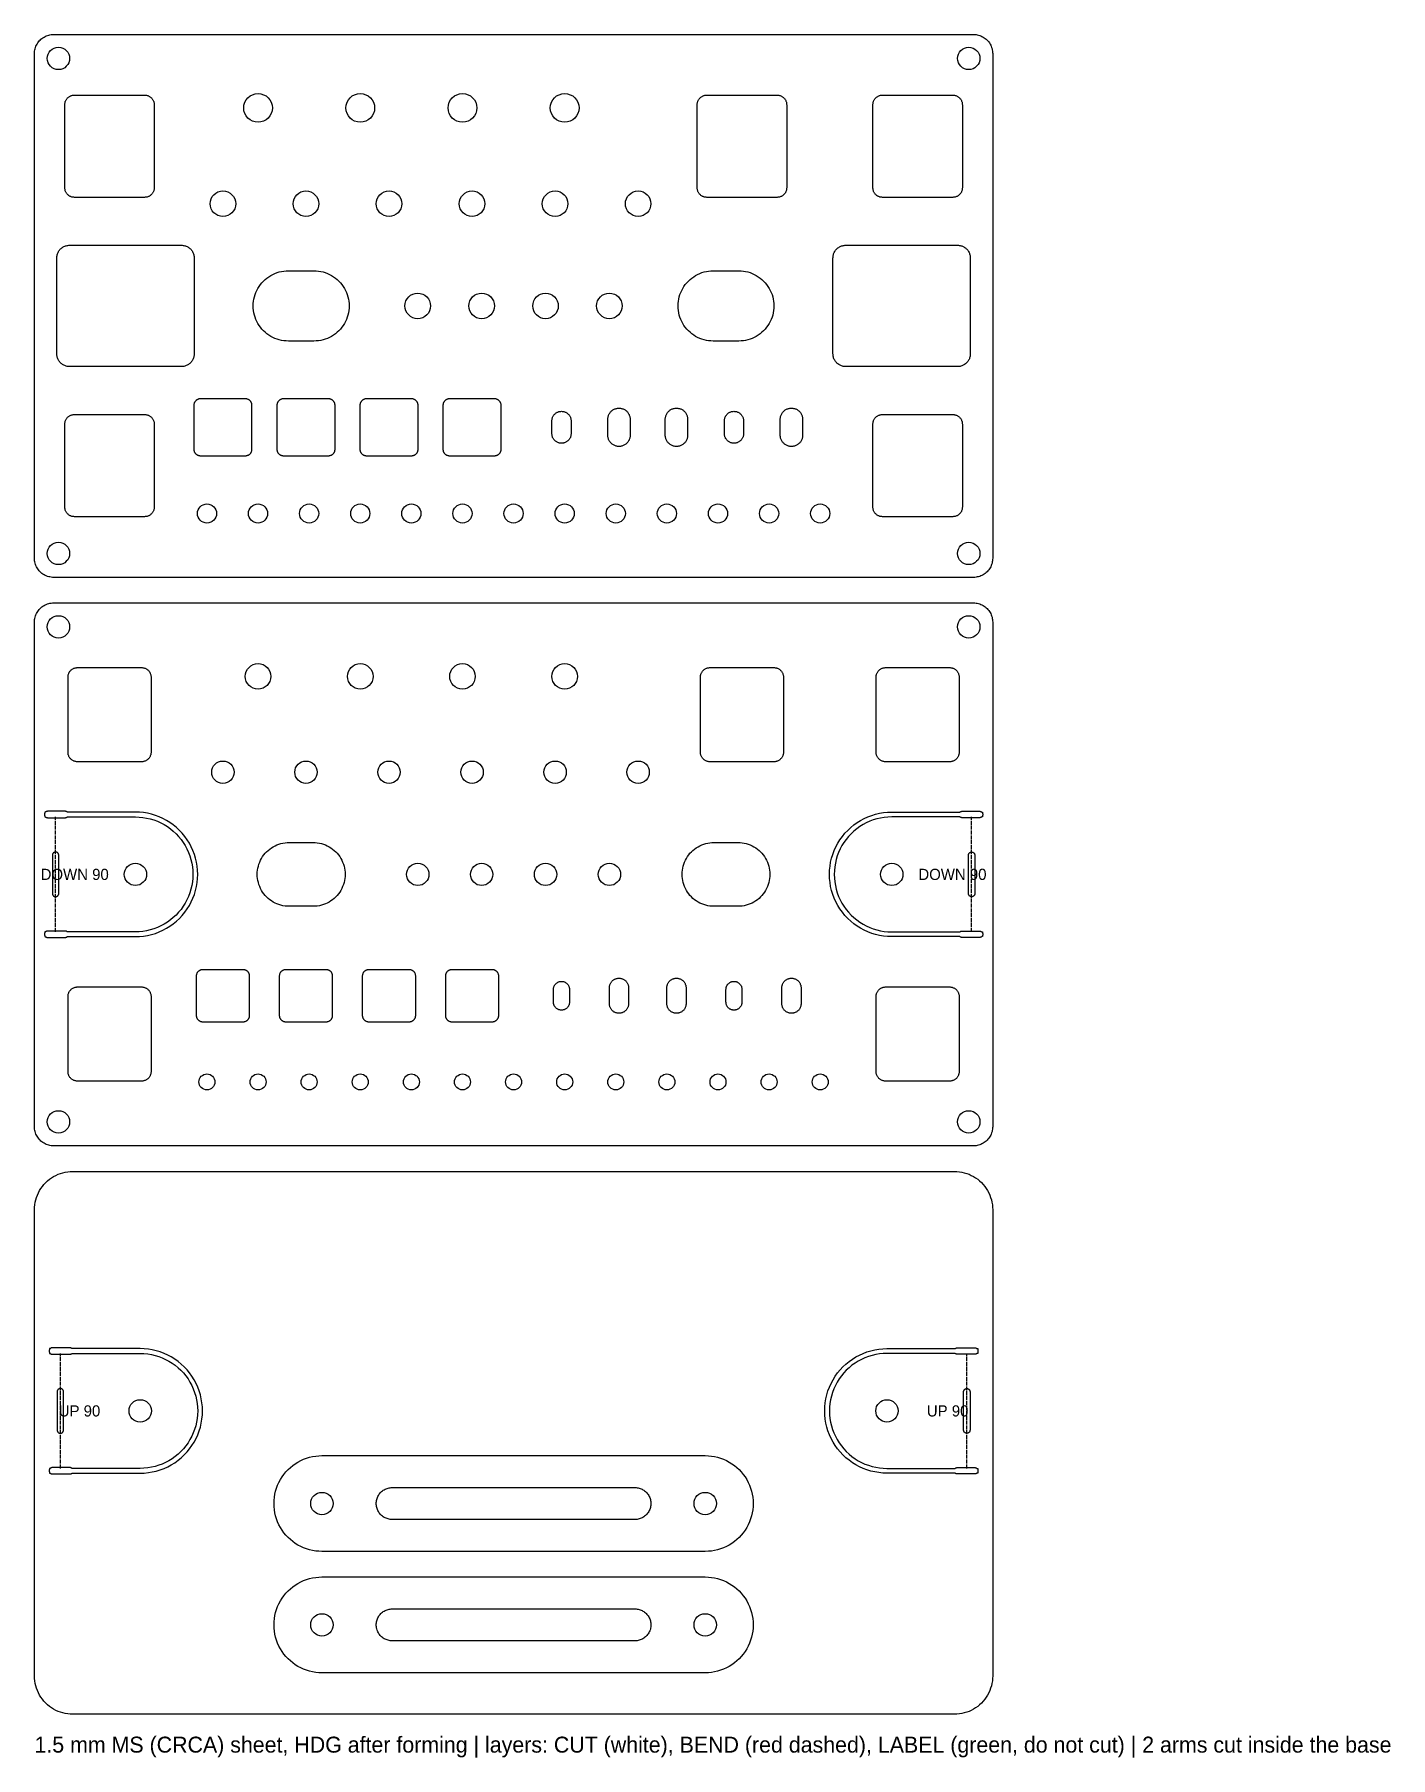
# Model space of a CAD drawing. Header units: millimetres. Extents: x 0 to 425, y -14 to 526.
import ezdxf
from ezdxf.enums import TextEntityAlignment as Align

# ---------------------------------------------------------------- set-up
doc = ezdxf.new("R2010")
doc.units = ezdxf.units.MM
doc.linetypes.add('DASHED', pattern=[1.524, 1.27, -0.254])
for name, color, linetype in [('BEND', 1, 'DASHED'), ('CUT', 7, 'Continuous'), ('LABEL', 3, 'Continuous')]:
    doc.layers.add(name, color=color, linetype=linetype)

msp = doc.modelspace()

# ---------------------------------------------------------------- texts
at = {"layer": 'LABEL'}
for s, p in [('DOWN 90', (12.6, 263)), ('DOWN 90', (287.4, 263)), ('UP 90', (14.1, 95)), ('UP 90', (285.9, 95))]:
    msp.add_text(s, height=3.5, dxfattribs=at).set_placement(p, align=Align.MIDDLE_CENTER)
msp.add_text('1.5 mm MS (CRCA) sheet, HDG after forming | layers: CUT (white), BEND (red dashed), LABEL (green, do not cut) | 2 arms cut inside the base', height=5, dxfattribs=at).set_placement((0, -12))

# ---------------------------------------------------------------- linework, layer by layer
at = {"layer": 'BEND'}
for p, q in [((6.6, 245), (6.6, 281)), ((293.4, 245), (293.4, 281)), ((8.1, 77), (8.1, 113)), ((291.9, 77), (291.9, 113))]:
    msp.add_line(p, q, dxfattribs=at)
at = {"layer": 'CUT'}
for points in [[(300, 362), (299.99, 361.61), (299.95, 361.22), (299.88, 360.83), (299.8, 360.45), (299.68, 360.07), (299.54, 359.7), (299.38, 359.35), (299.2, 359), (298.99, 358.67), (298.76, 358.35), (298.51, 358.04), (298.24, 357.76), (297.96, 357.49), (297.65, 357.24), (297.33, 357.01), (297, 356.8), (296.65, 356.62), (296.3, 356.46), (295.93, 356.32), (295.55, 356.2), (295.17, 356.12), (294.78, 356.05), (294.39, 356.01), (294, 356), (6, 356), (5.61, 356.01), (5.22, 356.05), (4.83, 356.12), (4.45, 356.2), (4.07, 356.32), (3.7, 356.46), (3.35, 356.62), (3, 356.8), (2.67, 357.01), (2.35, 357.24), (2.04, 357.49), (1.76, 357.76), (1.49, 358.04), (1.24, 358.35), (1.01, 358.67), (0.8, 359), (0.62, 359.35), (0.46, 359.7), (0.32, 360.07), (0.2, 360.45), (0.12, 360.83), (0.05, 361.22), (0.01, 361.61), (0, 362), (0, 520), (0.01, 520.39), (0.05, 520.78), (0.12, 521.17), (0.2, 521.55), (0.32, 521.93), (0.46, 522.3), (0.62, 522.65), (0.8, 523), (1.01, 523.33), (1.24, 523.65), (1.49, 523.96), (1.76, 524.24), (2.04, 524.51), (2.35, 524.76), (2.67, 524.99), (3, 525.2), (3.35, 525.38), (3.7, 525.54), (4.07, 525.68), (4.45, 525.8), (4.83, 525.88), (5.22, 525.95), (5.61, 525.99), (6, 526), (294, 526), (294.39, 525.99), (294.78, 525.95), (295.17, 525.88), (295.55, 525.8), (295.93, 525.68), (296.3, 525.54), (296.65, 525.38), (297, 525.2), (297.33, 524.99), (297.65, 524.76), (297.96, 524.51), (298.24, 524.24), (298.51, 523.96), (298.76, 523.65), (298.99, 523.33), (299.2, 523), (299.38, 522.65), (299.54, 522.3), (299.68, 521.93), (299.8, 521.55), (299.88, 521.17), (299.95, 520.78), (299.99, 520.39), (300, 520)], [(37.5, 478), (37.49, 477.8), (37.47, 477.61), (37.44, 477.41), (37.4, 477.22), (37.34, 477.04), (37.27, 476.85), (37.19, 476.67), (37.1, 476.5), (36.99, 476.33), (36.88, 476.17), (36.76, 476.02), (36.62, 475.88), (36.48, 475.74), (36.33, 475.62), (36.17, 475.51), (36, 475.4), (35.83, 475.31), (35.65, 475.23), (35.46, 475.16), (35.28, 475.1), (35.09, 475.06), (34.89, 475.03), (34.7, 475.01), (34.5, 475), (12.5, 475), (12.3, 475.01), (12.11, 475.03), (11.91, 475.06), (11.72, 475.1), (11.54, 475.16), (11.35, 475.23), (11.17, 475.31), (11, 475.4), (10.83, 475.51), (10.67, 475.62), (10.52, 475.74), (10.38, 475.88), (10.24, 476.02), (10.12, 476.17), (10.01, 476.33), (9.9, 476.5), (9.81, 476.67), (9.73, 476.85), (9.66, 477.04), (9.6, 477.22), (9.56, 477.41), (9.53, 477.61), (9.51, 477.8), (9.5, 478), (9.5, 504), (9.51, 504.2), (9.53, 504.39), (9.56, 504.59), (9.6, 504.78), (9.66, 504.96), (9.73, 505.15), (9.81, 505.33), (9.9, 505.5), (10.01, 505.67), (10.12, 505.83), (10.24, 505.98), (10.38, 506.12), (10.52, 506.26), (10.67, 506.38), (10.83, 506.49), (11, 506.6), (11.17, 506.69), (11.35, 506.77), (11.54, 506.84), (11.72, 506.9), (11.91, 506.94), (12.11, 506.97), (12.3, 506.99), (12.5, 507), (34.5, 507), (34.7, 506.99), (34.89, 506.97), (35.09, 506.94), (35.28, 506.9), (35.46, 506.84), (35.65, 506.77), (35.83, 506.69), (36, 506.6), (36.17, 506.49), (36.33, 506.38), (36.48, 506.26), (36.62, 506.12), (36.76, 505.98), (36.88, 505.83), (36.99, 505.67), (37.1, 505.5), (37.19, 505.33), (37.27, 505.15), (37.34, 504.96), (37.4, 504.78), (37.44, 504.59), (37.47, 504.39), (37.49, 504.2), (37.5, 504)], [(235.5, 478), (235.49, 477.8), (235.47, 477.61), (235.44, 477.41), (235.4, 477.22), (235.34, 477.04), (235.27, 476.85), (235.19, 476.67), (235.1, 476.5), (234.99, 476.33), (234.88, 476.17), (234.76, 476.02), (234.62, 475.88), (234.48, 475.74), (234.33, 475.62), (234.17, 475.51), (234, 475.4), (233.83, 475.31), (233.65, 475.23), (233.46, 475.16), (233.28, 475.1), (233.09, 475.06), (232.89, 475.03), (232.7, 475.01), (232.5, 475), (210.5, 475), (210.3, 475.01), (210.11, 475.03), (209.91, 475.06), (209.72, 475.1), (209.54, 475.16), (209.35, 475.23), (209.17, 475.31), (209, 475.4), (208.83, 475.51), (208.67, 475.62), (208.52, 475.74), (208.38, 475.88), (208.24, 476.02), (208.12, 476.17), (208.01, 476.33), (207.9, 476.5), (207.81, 476.67), (207.73, 476.85), (207.66, 477.04), (207.6, 477.22), (207.56, 477.41), (207.53, 477.61), (207.51, 477.8), (207.5, 478), (207.5, 504), (207.51, 504.2), (207.53, 504.39), (207.56, 504.59), (207.6, 504.78), (207.66, 504.96), (207.73, 505.15), (207.81, 505.33), (207.9, 505.5), (208.01, 505.67), (208.12, 505.83), (208.24, 505.98), (208.38, 506.12), (208.52, 506.26), (208.67, 506.38), (208.83, 506.49), (209, 506.6), (209.17, 506.69), (209.35, 506.77), (209.54, 506.84), (209.72, 506.9), (209.91, 506.94), (210.11, 506.97), (210.3, 506.99), (210.5, 507), (232.5, 507), (232.7, 506.99), (232.89, 506.97), (233.09, 506.94), (233.28, 506.9), (233.46, 506.84), (233.65, 506.77), (233.83, 506.69), (234, 506.6), (234.17, 506.49), (234.33, 506.38), (234.48, 506.26), (234.62, 506.12), (234.76, 505.98), (234.88, 505.83), (234.99, 505.67), (235.1, 505.5), (235.19, 505.33), (235.27, 505.15), (235.34, 504.96), (235.4, 504.78), (235.44, 504.59), (235.47, 504.39), (235.49, 504.2), (235.5, 504)], [(290.5, 478), (290.49, 477.8), (290.47, 477.61), (290.44, 477.41), (290.4, 477.22), (290.34, 477.04), (290.27, 476.85), (290.19, 476.67), (290.1, 476.5), (289.99, 476.33), (289.88, 476.17), (289.76, 476.02), (289.62, 475.88), (289.48, 475.74), (289.33, 475.62), (289.17, 475.51), (289, 475.4), (288.83, 475.31), (288.65, 475.23), (288.46, 475.16), (288.28, 475.1), (288.09, 475.06), (287.89, 475.03), (287.7, 475.01), (287.5, 475), (265.5, 475), (265.3, 475.01), (265.11, 475.03), (264.91, 475.06), (264.72, 475.1), (264.54, 475.16), (264.35, 475.23), (264.17, 475.31), (264, 475.4), (263.83, 475.51), (263.67, 475.62), (263.52, 475.74), (263.38, 475.88), (263.24, 476.02), (263.12, 476.17), (263.01, 476.33), (262.9, 476.5), (262.81, 476.67), (262.73, 476.85), (262.66, 477.04), (262.6, 477.22), (262.56, 477.41), (262.53, 477.61), (262.51, 477.8), (262.5, 478), (262.5, 504), (262.51, 504.2), (262.53, 504.39), (262.56, 504.59), (262.6, 504.78), (262.66, 504.96), (262.73, 505.15), (262.81, 505.33), (262.9, 505.5), (263.01, 505.67), (263.12, 505.83), (263.24, 505.98), (263.38, 506.12), (263.52, 506.26), (263.67, 506.38), (263.83, 506.49), (264, 506.6), (264.17, 506.69), (264.35, 506.77), (264.54, 506.84), (264.72, 506.9), (264.91, 506.94), (265.11, 506.97), (265.3, 506.99), (265.5, 507), (287.5, 507), (287.7, 506.99), (287.89, 506.97), (288.09, 506.94), (288.28, 506.9), (288.46, 506.84), (288.65, 506.77), (288.83, 506.69), (289, 506.6), (289.17, 506.49), (289.33, 506.38), (289.48, 506.26), (289.62, 506.12), (289.76, 505.98), (289.88, 505.83), (289.99, 505.67), (290.1, 505.5), (290.19, 505.33), (290.27, 505.15), (290.34, 504.96), (290.4, 504.78), (290.44, 504.59), (290.47, 504.39), (290.49, 504.2), (290.5, 504)], [(50, 426), (49.99, 425.74), (49.97, 425.48), (49.92, 425.22), (49.86, 424.96), (49.79, 424.71), (49.7, 424.47), (49.59, 424.23), (49.46, 424), (49.33, 423.78), (49.17, 423.56), (49.01, 423.36), (48.83, 423.17), (48.64, 422.99), (48.44, 422.83), (48.22, 422.67), (48, 422.54), (47.77, 422.41), (47.53, 422.3), (47.29, 422.21), (47.04, 422.14), (46.78, 422.08), (46.52, 422.03), (46.26, 422.01), (46, 422), (11, 422), (10.74, 422.01), (10.48, 422.03), (10.22, 422.08), (9.96, 422.14), (9.71, 422.21), (9.47, 422.3), (9.23, 422.41), (9, 422.54), (8.78, 422.67), (8.56, 422.83), (8.36, 422.99), (8.17, 423.17), (7.99, 423.36), (7.83, 423.56), (7.67, 423.78), (7.54, 424), (7.41, 424.23), (7.3, 424.47), (7.21, 424.71), (7.14, 424.96), (7.08, 425.22), (7.03, 425.48), (7.01, 425.74), (7, 426), (7, 456), (7.01, 456.26), (7.03, 456.52), (7.08, 456.78), (7.14, 457.04), (7.21, 457.29), (7.3, 457.53), (7.41, 457.77), (7.54, 458), (7.67, 458.22), (7.83, 458.44), (7.99, 458.64), (8.17, 458.83), (8.36, 459.01), (8.56, 459.17), (8.78, 459.33), (9, 459.46), (9.23, 459.59), (9.47, 459.7), (9.71, 459.79), (9.96, 459.86), (10.22, 459.92), (10.48, 459.97), (10.74, 459.99), (11, 460), (46, 460), (46.26, 459.99), (46.52, 459.97), (46.78, 459.92), (47.04, 459.86), (47.29, 459.79), (47.53, 459.7), (47.77, 459.59), (48, 459.46), (48.22, 459.33), (48.44, 459.17), (48.64, 459.01), (48.83, 458.83), (49.01, 458.64), (49.17, 458.44), (49.33, 458.22), (49.46, 458), (49.59, 457.77), (49.7, 457.53), (49.79, 457.29), (49.86, 457.04), (49.92, 456.78), (49.97, 456.52), (49.99, 456.26), (50, 456)], [(293, 426), (292.99, 425.74), (292.97, 425.48), (292.92, 425.22), (292.86, 424.96), (292.79, 424.71), (292.7, 424.47), (292.59, 424.23), (292.46, 424), (292.33, 423.78), (292.17, 423.56), (292.01, 423.36), (291.83, 423.17), (291.64, 422.99), (291.44, 422.83), (291.22, 422.67), (291, 422.54), (290.77, 422.41), (290.53, 422.3), (290.29, 422.21), (290.04, 422.14), (289.78, 422.08), (289.52, 422.03), (289.26, 422.01), (289, 422), (254, 422), (253.74, 422.01), (253.48, 422.03), (253.22, 422.08), (252.96, 422.14), (252.71, 422.21), (252.47, 422.3), (252.23, 422.41), (252, 422.54), (251.78, 422.67), (251.56, 422.83), (251.36, 422.99), (251.17, 423.17), (250.99, 423.36), (250.83, 423.56), (250.67, 423.78), (250.54, 424), (250.41, 424.23), (250.3, 424.47), (250.21, 424.71), (250.14, 424.96), (250.08, 425.22), (250.03, 425.48), (250.01, 425.74), (250, 426), (250, 456), (250.01, 456.26), (250.03, 456.52), (250.08, 456.78), (250.14, 457.04), (250.21, 457.29), (250.3, 457.53), (250.41, 457.77), (250.54, 458), (250.67, 458.22), (250.83, 458.44), (250.99, 458.64), (251.17, 458.83), (251.36, 459.01), (251.56, 459.17), (251.78, 459.33), (252, 459.46), (252.23, 459.59), (252.47, 459.7), (252.71, 459.79), (252.96, 459.86), (253.22, 459.92), (253.48, 459.97), (253.74, 459.99), (254, 460), (289, 460), (289.26, 459.99), (289.52, 459.97), (289.78, 459.92), (290.04, 459.86), (290.29, 459.79), (290.53, 459.7), (290.77, 459.59), (291, 459.46), (291.22, 459.33), (291.44, 459.17), (291.64, 459.01), (291.83, 458.83), (292.01, 458.64), (292.17, 458.44), (292.33, 458.22), (292.46, 458), (292.59, 457.77), (292.7, 457.53), (292.79, 457.29), (292.86, 457.04), (292.92, 456.78), (292.97, 456.52), (292.99, 456.26), (293, 456)], [(87.5, 452), (88.22, 451.98), (88.94, 451.91), (89.65, 451.79), (90.35, 451.63), (91.04, 451.42), (91.71, 451.16), (92.37, 450.87), (93, 450.53), (93.61, 450.15), (94.2, 449.73), (94.75, 449.27), (95.28, 448.78), (95.77, 448.25), (96.23, 447.7), (96.65, 447.11), (97.03, 446.5), (97.37, 445.87), (97.66, 445.21), (97.92, 444.54), (98.13, 443.85), (98.29, 443.15), (98.41, 442.44), (98.48, 441.72), (98.5, 441), (98.48, 440.28), (98.41, 439.56), (98.29, 438.85), (98.13, 438.15), (97.92, 437.46), (97.66, 436.79), (97.37, 436.13), (97.03, 435.5), (96.65, 434.89), (96.23, 434.3), (95.77, 433.75), (95.28, 433.22), (94.75, 432.73), (94.2, 432.27), (93.61, 431.85), (93, 431.47), (92.37, 431.13), (91.71, 430.84), (91.04, 430.58), (90.35, 430.37), (89.65, 430.21), (88.94, 430.09), (88.22, 430.02), (87.5, 430), (79.5, 430), (78.78, 430.02), (78.06, 430.09), (77.35, 430.21), (76.65, 430.37), (75.96, 430.58), (75.29, 430.84), (74.63, 431.13), (74, 431.47), (73.39, 431.85), (72.8, 432.27), (72.25, 432.73), (71.72, 433.22), (71.23, 433.75), (70.77, 434.3), (70.35, 434.89), (69.97, 435.5), (69.63, 436.13), (69.34, 436.79), (69.08, 437.46), (68.87, 438.15), (68.71, 438.85), (68.59, 439.56), (68.52, 440.28), (68.5, 441), (68.52, 441.72), (68.59, 442.44), (68.71, 443.15), (68.87, 443.85), (69.08, 444.54), (69.34, 445.21), (69.63, 445.87), (69.97, 446.5), (70.35, 447.11), (70.77, 447.7), (71.23, 448.25), (71.72, 448.78), (72.25, 449.27), (72.8, 449.73), (73.39, 450.15), (74, 450.53), (74.63, 450.87), (75.29, 451.16), (75.96, 451.42), (76.65, 451.63), (77.35, 451.79), (78.06, 451.91), (78.78, 451.98), (79.5, 452)], [(220.5, 452), (221.22, 451.98), (221.94, 451.91), (222.65, 451.79), (223.35, 451.63), (224.04, 451.42), (224.71, 451.16), (225.37, 450.87), (226, 450.53), (226.61, 450.15), (227.2, 449.73), (227.75, 449.27), (228.28, 448.78), (228.77, 448.25), (229.23, 447.7), (229.65, 447.11), (230.03, 446.5), (230.37, 445.87), (230.66, 445.21), (230.92, 444.54), (231.13, 443.85), (231.29, 443.15), (231.41, 442.44), (231.48, 441.72), (231.5, 441), (231.48, 440.28), (231.41, 439.56), (231.29, 438.85), (231.13, 438.15), (230.92, 437.46), (230.66, 436.79), (230.37, 436.13), (230.03, 435.5), (229.65, 434.89), (229.23, 434.3), (228.77, 433.75), (228.28, 433.22), (227.75, 432.73), (227.2, 432.27), (226.61, 431.85), (226, 431.47), (225.37, 431.13), (224.71, 430.84), (224.04, 430.58), (223.35, 430.37), (222.65, 430.21), (221.94, 430.09), (221.22, 430.02), (220.5, 430), (212.5, 430), (211.78, 430.02), (211.06, 430.09), (210.35, 430.21), (209.65, 430.37), (208.96, 430.58), (208.29, 430.84), (207.63, 431.13), (207, 431.47), (206.39, 431.85), (205.8, 432.27), (205.25, 432.73), (204.72, 433.22), (204.23, 433.75), (203.77, 434.3), (203.35, 434.89), (202.97, 435.5), (202.63, 436.13), (202.34, 436.79), (202.08, 437.46), (201.87, 438.15), (201.71, 438.85), (201.59, 439.56), (201.52, 440.28), (201.5, 441), (201.52, 441.72), (201.59, 442.44), (201.71, 443.15), (201.87, 443.85), (202.08, 444.54), (202.34, 445.21), (202.63, 445.87), (202.97, 446.5), (203.35, 447.11), (203.77, 447.7), (204.23, 448.25), (204.72, 448.78), (205.25, 449.27), (205.8, 449.73), (206.39, 450.15), (207, 450.53), (207.63, 450.87), (208.29, 451.16), (208.96, 451.42), (209.65, 451.63), (210.35, 451.79), (211.06, 451.91), (211.78, 451.98), (212.5, 452)], [(68, 396), (68, 395.87), (67.98, 395.74), (67.96, 395.61), (67.93, 395.48), (67.89, 395.36), (67.85, 395.23), (67.79, 395.12), (67.73, 395), (67.66, 394.89), (67.59, 394.78), (67.5, 394.68), (67.41, 394.59), (67.32, 394.5), (67.22, 394.41), (67.11, 394.34), (67, 394.27), (66.88, 394.21), (66.77, 394.15), (66.64, 394.11), (66.52, 394.07), (66.39, 394.04), (66.26, 394.02), (66.13, 394), (66, 394), (52, 394), (51.87, 394), (51.74, 394.02), (51.61, 394.04), (51.48, 394.07), (51.36, 394.11), (51.23, 394.15), (51.12, 394.21), (51, 394.27), (50.89, 394.34), (50.78, 394.41), (50.68, 394.5), (50.59, 394.59), (50.5, 394.68), (50.41, 394.78), (50.34, 394.89), (50.27, 395), (50.21, 395.12), (50.15, 395.23), (50.11, 395.36), (50.07, 395.48), (50.04, 395.61), (50.02, 395.74), (50, 395.87), (50, 396), (50, 410), (50, 410.13), (50.02, 410.26), (50.04, 410.39), (50.07, 410.52), (50.11, 410.64), (50.15, 410.77), (50.21, 410.88), (50.27, 411), (50.34, 411.11), (50.41, 411.22), (50.5, 411.32), (50.59, 411.41), (50.68, 411.5), (50.78, 411.59), (50.89, 411.66), (51, 411.73), (51.12, 411.79), (51.23, 411.85), (51.36, 411.89), (51.48, 411.93), (51.61, 411.96), (51.74, 411.98), (51.87, 412), (52, 412), (66, 412), (66.13, 412), (66.26, 411.98), (66.39, 411.96), (66.52, 411.93), (66.64, 411.89), (66.77, 411.85), (66.88, 411.79), (67, 411.73), (67.11, 411.66), (67.22, 411.59), (67.32, 411.5), (67.41, 411.41), (67.5, 411.32), (67.59, 411.22), (67.66, 411.11), (67.73, 411), (67.79, 410.88), (67.85, 410.77), (67.89, 410.64), (67.93, 410.52), (67.96, 410.39), (67.98, 410.26), (68, 410.13), (68, 410)], [(94, 396), (94, 395.87), (93.98, 395.74), (93.96, 395.61), (93.93, 395.48), (93.89, 395.36), (93.85, 395.23), (93.79, 395.12), (93.73, 395), (93.66, 394.89), (93.59, 394.78), (93.5, 394.68), (93.41, 394.59), (93.32, 394.5), (93.22, 394.41), (93.11, 394.34), (93, 394.27), (92.88, 394.21), (92.77, 394.15), (92.64, 394.11), (92.52, 394.07), (92.39, 394.04), (92.26, 394.02), (92.13, 394), (92, 394), (78, 394), (77.87, 394), (77.74, 394.02), (77.61, 394.04), (77.48, 394.07), (77.36, 394.11), (77.23, 394.15), (77.12, 394.21), (77, 394.27), (76.89, 394.34), (76.78, 394.41), (76.68, 394.5), (76.59, 394.59), (76.5, 394.68), (76.41, 394.78), (76.34, 394.89), (76.27, 395), (76.21, 395.12), (76.15, 395.23), (76.11, 395.36), (76.07, 395.48), (76.04, 395.61), (76.02, 395.74), (76, 395.87), (76, 396), (76, 410), (76, 410.13), (76.02, 410.26), (76.04, 410.39), (76.07, 410.52), (76.11, 410.64), (76.15, 410.77), (76.21, 410.88), (76.27, 411), (76.34, 411.11), (76.41, 411.22), (76.5, 411.32), (76.59, 411.41), (76.68, 411.5), (76.78, 411.59), (76.89, 411.66), (77, 411.73), (77.12, 411.79), (77.23, 411.85), (77.36, 411.89), (77.48, 411.93), (77.61, 411.96), (77.74, 411.98), (77.87, 412), (78, 412), (92, 412), (92.13, 412), (92.26, 411.98), (92.39, 411.96), (92.52, 411.93), (92.64, 411.89), (92.77, 411.85), (92.88, 411.79), (93, 411.73), (93.11, 411.66), (93.22, 411.59), (93.32, 411.5), (93.41, 411.41), (93.5, 411.32), (93.59, 411.22), (93.66, 411.11), (93.73, 411), (93.79, 410.88), (93.85, 410.77), (93.89, 410.64), (93.93, 410.52), (93.96, 410.39), (93.98, 410.26), (94, 410.13), (94, 410)], [(120, 396), (120, 395.87), (119.98, 395.74), (119.96, 395.61), (119.93, 395.48), (119.89, 395.36), (119.85, 395.23), (119.79, 395.12), (119.73, 395), (119.66, 394.89), (119.59, 394.78), (119.5, 394.68), (119.41, 394.59), (119.32, 394.5), (119.22, 394.41), (119.11, 394.34), (119, 394.27), (118.88, 394.21), (118.77, 394.15), (118.64, 394.11), (118.52, 394.07), (118.39, 394.04), (118.26, 394.02), (118.13, 394), (118, 394), (104, 394), (103.87, 394), (103.74, 394.02), (103.61, 394.04), (103.48, 394.07), (103.36, 394.11), (103.23, 394.15), (103.12, 394.21), (103, 394.27), (102.89, 394.34), (102.78, 394.41), (102.68, 394.5), (102.59, 394.59), (102.5, 394.68), (102.41, 394.78), (102.34, 394.89), (102.27, 395), (102.21, 395.12), (102.15, 395.23), (102.11, 395.36), (102.07, 395.48), (102.04, 395.61), (102.02, 395.74), (102, 395.87), (102, 396), (102, 410), (102, 410.13), (102.02, 410.26), (102.04, 410.39), (102.07, 410.52), (102.11, 410.64), (102.15, 410.77), (102.21, 410.88), (102.27, 411), (102.34, 411.11), (102.41, 411.22), (102.5, 411.32), (102.59, 411.41), (102.68, 411.5), (102.78, 411.59), (102.89, 411.66), (103, 411.73), (103.12, 411.79), (103.23, 411.85), (103.36, 411.89), (103.48, 411.93), (103.61, 411.96), (103.74, 411.98), (103.87, 412), (104, 412), (118, 412), (118.13, 412), (118.26, 411.98), (118.39, 411.96), (118.52, 411.93), (118.64, 411.89), (118.77, 411.85), (118.88, 411.79), (119, 411.73), (119.11, 411.66), (119.22, 411.59), (119.32, 411.5), (119.41, 411.41), (119.5, 411.32), (119.59, 411.22), (119.66, 411.11), (119.73, 411), (119.79, 410.88), (119.85, 410.77), (119.89, 410.64), (119.93, 410.52), (119.96, 410.39), (119.98, 410.26), (120, 410.13), (120, 410)], [(146, 396), (146, 395.87), (145.98, 395.74), (145.96, 395.61), (145.93, 395.48), (145.89, 395.36), (145.85, 395.23), (145.79, 395.12), (145.73, 395), (145.66, 394.89), (145.59, 394.78), (145.5, 394.68), (145.41, 394.59), (145.32, 394.5), (145.22, 394.41), (145.11, 394.34), (145, 394.27), (144.88, 394.21), (144.77, 394.15), (144.64, 394.11), (144.52, 394.07), (144.39, 394.04), (144.26, 394.02), (144.13, 394), (144, 394), (130, 394), (129.87, 394), (129.74, 394.02), (129.61, 394.04), (129.48, 394.07), (129.36, 394.11), (129.23, 394.15), (129.12, 394.21), (129, 394.27), (128.89, 394.34), (128.78, 394.41), (128.68, 394.5), (128.59, 394.59), (128.5, 394.68), (128.41, 394.78), (128.34, 394.89), (128.27, 395), (128.21, 395.12), (128.15, 395.23), (128.11, 395.36), (128.07, 395.48), (128.04, 395.61), (128.02, 395.74), (128, 395.87), (128, 396), (128, 410), (128, 410.13), (128.02, 410.26), (128.04, 410.39), (128.07, 410.52), (128.11, 410.64), (128.15, 410.77), (128.21, 410.88), (128.27, 411), (128.34, 411.11), (128.41, 411.22), (128.5, 411.32), (128.59, 411.41), (128.68, 411.5), (128.78, 411.59), (128.89, 411.66), (129, 411.73), (129.12, 411.79), (129.23, 411.85), (129.36, 411.89), (129.48, 411.93), (129.61, 411.96), (129.74, 411.98), (129.87, 412), (130, 412), (144, 412), (144.13, 412), (144.26, 411.98), (144.39, 411.96), (144.52, 411.93), (144.64, 411.89), (144.77, 411.85), (144.88, 411.79), (145, 411.73), (145.11, 411.66), (145.22, 411.59), (145.32, 411.5), (145.41, 411.41), (145.5, 411.32), (145.59, 411.22), (145.66, 411.11), (145.73, 411), (145.79, 410.88), (145.85, 410.77), (145.89, 410.64), (145.93, 410.52), (145.96, 410.39), (145.98, 410.26), (146, 410.13), (146, 410)], [(37.5, 378), (37.49, 377.8), (37.47, 377.61), (37.44, 377.41), (37.4, 377.22), (37.34, 377.04), (37.27, 376.85), (37.19, 376.67), (37.1, 376.5), (36.99, 376.33), (36.88, 376.17), (36.76, 376.02), (36.62, 375.88), (36.48, 375.74), (36.33, 375.62), (36.17, 375.51), (36, 375.4), (35.83, 375.31), (35.65, 375.23), (35.46, 375.16), (35.28, 375.1), (35.09, 375.06), (34.89, 375.03), (34.7, 375.01), (34.5, 375), (12.5, 375), (12.3, 375.01), (12.11, 375.03), (11.91, 375.06), (11.72, 375.1), (11.54, 375.16), (11.35, 375.23), (11.17, 375.31), (11, 375.4), (10.83, 375.51), (10.67, 375.62), (10.52, 375.74), (10.38, 375.88), (10.24, 376.02), (10.12, 376.17), (10.01, 376.33), (9.9, 376.5), (9.81, 376.67), (9.73, 376.85), (9.66, 377.04), (9.6, 377.22), (9.56, 377.41), (9.53, 377.61), (9.51, 377.8), (9.5, 378), (9.5, 404), (9.51, 404.2), (9.53, 404.39), (9.56, 404.59), (9.6, 404.78), (9.66, 404.96), (9.73, 405.15), (9.81, 405.33), (9.9, 405.5), (10.01, 405.67), (10.12, 405.83), (10.24, 405.98), (10.38, 406.12), (10.52, 406.26), (10.67, 406.38), (10.83, 406.49), (11, 406.6), (11.17, 406.69), (11.35, 406.77), (11.54, 406.84), (11.72, 406.9), (11.91, 406.94), (12.11, 406.97), (12.3, 406.99), (12.5, 407), (34.5, 407), (34.7, 406.99), (34.89, 406.97), (35.09, 406.94), (35.28, 406.9), (35.46, 406.84), (35.65, 406.77), (35.83, 406.69), (36, 406.6), (36.17, 406.49), (36.33, 406.38), (36.48, 406.26), (36.62, 406.12), (36.76, 405.98), (36.88, 405.83), (36.99, 405.67), (37.1, 405.5), (37.19, 405.33), (37.27, 405.15), (37.34, 404.96), (37.4, 404.78), (37.44, 404.59), (37.47, 404.39), (37.49, 404.2), (37.5, 404)], [(162, 405), (162.01, 405.2), (162.03, 405.39), (162.06, 405.59), (162.1, 405.78), (162.16, 405.96), (162.23, 406.15), (162.31, 406.33), (162.4, 406.5), (162.51, 406.67), (162.62, 406.83), (162.74, 406.98), (162.88, 407.12), (163.02, 407.26), (163.17, 407.38), (163.33, 407.49), (163.5, 407.6), (163.67, 407.69), (163.85, 407.77), (164.04, 407.84), (164.22, 407.9), (164.41, 407.94), (164.61, 407.97), (164.8, 407.99), (165, 408), (165.2, 407.99), (165.39, 407.97), (165.59, 407.94), (165.78, 407.9), (165.96, 407.84), (166.15, 407.77), (166.33, 407.69), (166.5, 407.6), (166.67, 407.49), (166.83, 407.38), (166.98, 407.26), (167.12, 407.12), (167.26, 406.98), (167.38, 406.83), (167.49, 406.67), (167.6, 406.5), (167.69, 406.33), (167.77, 406.15), (167.84, 405.96), (167.9, 405.78), (167.94, 405.59), (167.97, 405.39), (167.99, 405.2), (168, 405), (168, 401), (167.99, 400.8), (167.97, 400.61), (167.94, 400.41), (167.9, 400.22), (167.84, 400.04), (167.77, 399.85), (167.69, 399.67), (167.6, 399.5), (167.49, 399.33), (167.38, 399.17), (167.26, 399.02), (167.12, 398.88), (166.98, 398.74), (166.83, 398.62), (166.67, 398.51), (166.5, 398.4), (166.33, 398.31), (166.15, 398.23), (165.96, 398.16), (165.78, 398.1), (165.59, 398.06), (165.39, 398.03), (165.2, 398.01), (165, 398), (164.8, 398.01), (164.61, 398.03), (164.41, 398.06), (164.22, 398.1), (164.04, 398.16), (163.85, 398.23), (163.67, 398.31), (163.5, 398.4), (163.33, 398.51), (163.17, 398.62), (163.02, 398.74), (162.88, 398.88), (162.74, 399.02), (162.62, 399.17), (162.51, 399.33), (162.4, 399.5), (162.31, 399.67), (162.23, 399.85), (162.16, 400.04), (162.1, 400.22), (162.06, 400.41), (162.03, 400.61), (162.01, 400.8), (162, 401)], [(179.5, 405.5), (179.51, 405.73), (179.53, 405.96), (179.57, 406.18), (179.62, 406.41), (179.69, 406.63), (179.77, 406.84), (179.86, 407.05), (179.97, 407.25), (180.09, 407.44), (180.22, 407.63), (180.37, 407.81), (180.53, 407.97), (180.69, 408.13), (180.87, 408.28), (181.06, 408.41), (181.25, 408.53), (181.45, 408.64), (181.66, 408.73), (181.87, 408.81), (182.09, 408.88), (182.32, 408.93), (182.54, 408.97), (182.77, 408.99), (183, 409), (183.23, 408.99), (183.46, 408.97), (183.68, 408.93), (183.91, 408.88), (184.13, 408.81), (184.34, 408.73), (184.55, 408.64), (184.75, 408.53), (184.94, 408.41), (185.13, 408.28), (185.31, 408.13), (185.47, 407.97), (185.63, 407.81), (185.78, 407.63), (185.91, 407.44), (186.03, 407.25), (186.14, 407.05), (186.23, 406.84), (186.31, 406.63), (186.38, 406.41), (186.43, 406.18), (186.47, 405.96), (186.49, 405.73), (186.5, 405.5), (186.5, 400.5), (186.49, 400.27), (186.47, 400.04), (186.43, 399.82), (186.38, 399.59), (186.31, 399.37), (186.23, 399.16), (186.14, 398.95), (186.03, 398.75), (185.91, 398.56), (185.78, 398.37), (185.63, 398.19), (185.47, 398.03), (185.31, 397.87), (185.13, 397.72), (184.94, 397.59), (184.75, 397.47), (184.55, 397.36), (184.34, 397.27), (184.13, 397.19), (183.91, 397.12), (183.68, 397.07), (183.46, 397.03), (183.23, 397.01), (183, 397), (182.77, 397.01), (182.54, 397.03), (182.32, 397.07), (182.09, 397.12), (181.87, 397.19), (181.66, 397.27), (181.45, 397.36), (181.25, 397.47), (181.06, 397.59), (180.87, 397.72), (180.69, 397.87), (180.53, 398.03), (180.37, 398.19), (180.22, 398.37), (180.09, 398.56), (179.97, 398.75), (179.86, 398.95), (179.77, 399.16), (179.69, 399.37), (179.62, 399.59), (179.57, 399.82), (179.53, 400.04), (179.51, 400.27), (179.5, 400.5)], [(197.5, 405.5), (197.51, 405.73), (197.53, 405.96), (197.57, 406.18), (197.62, 406.41), (197.69, 406.63), (197.77, 406.84), (197.86, 407.05), (197.97, 407.25), (198.09, 407.44), (198.22, 407.63), (198.37, 407.81), (198.53, 407.97), (198.69, 408.13), (198.87, 408.28), (199.06, 408.41), (199.25, 408.53), (199.45, 408.64), (199.66, 408.73), (199.87, 408.81), (200.09, 408.88), (200.32, 408.93), (200.54, 408.97), (200.77, 408.99), (201, 409), (201.23, 408.99), (201.46, 408.97), (201.68, 408.93), (201.91, 408.88), (202.13, 408.81), (202.34, 408.73), (202.55, 408.64), (202.75, 408.53), (202.94, 408.41), (203.13, 408.28), (203.31, 408.13), (203.47, 407.97), (203.63, 407.81), (203.78, 407.63), (203.91, 407.44), (204.03, 407.25), (204.14, 407.05), (204.23, 406.84), (204.31, 406.63), (204.38, 406.41), (204.43, 406.18), (204.47, 405.96), (204.49, 405.73), (204.5, 405.5), (204.5, 400.5), (204.49, 400.27), (204.47, 400.04), (204.43, 399.82), (204.38, 399.59), (204.31, 399.37), (204.23, 399.16), (204.14, 398.95), (204.03, 398.75), (203.91, 398.56), (203.78, 398.37), (203.63, 398.19), (203.47, 398.03), (203.31, 397.87), (203.13, 397.72), (202.94, 397.59), (202.75, 397.47), (202.55, 397.36), (202.34, 397.27), (202.13, 397.19), (201.91, 397.12), (201.68, 397.07), (201.46, 397.03), (201.23, 397.01), (201, 397), (200.77, 397.01), (200.54, 397.03), (200.32, 397.07), (200.09, 397.12), (199.87, 397.19), (199.66, 397.27), (199.45, 397.36), (199.25, 397.47), (199.06, 397.59), (198.87, 397.72), (198.69, 397.87), (198.53, 398.03), (198.37, 398.19), (198.22, 398.37), (198.09, 398.56), (197.97, 398.75), (197.86, 398.95), (197.77, 399.16), (197.69, 399.37), (197.62, 399.59), (197.57, 399.82), (197.53, 400.04), (197.51, 400.27), (197.5, 400.5)], [(216, 405), (216.01, 405.2), (216.03, 405.39), (216.06, 405.59), (216.1, 405.78), (216.16, 405.96), (216.23, 406.15), (216.31, 406.33), (216.4, 406.5), (216.51, 406.67), (216.62, 406.83), (216.74, 406.98), (216.88, 407.12), (217.02, 407.26), (217.17, 407.38), (217.33, 407.49), (217.5, 407.6), (217.67, 407.69), (217.85, 407.77), (218.04, 407.84), (218.22, 407.9), (218.41, 407.94), (218.61, 407.97), (218.8, 407.99), (219, 408), (219.2, 407.99), (219.39, 407.97), (219.59, 407.94), (219.78, 407.9), (219.96, 407.84), (220.15, 407.77), (220.33, 407.69), (220.5, 407.6), (220.67, 407.49), (220.83, 407.38), (220.98, 407.26), (221.12, 407.12), (221.26, 406.98), (221.38, 406.83), (221.49, 406.67), (221.6, 406.5), (221.69, 406.33), (221.77, 406.15), (221.84, 405.96), (221.9, 405.78), (221.94, 405.59), (221.97, 405.39), (221.99, 405.2), (222, 405), (222, 401), (221.99, 400.8), (221.97, 400.61), (221.94, 400.41), (221.9, 400.22), (221.84, 400.04), (221.77, 399.85), (221.69, 399.67), (221.6, 399.5), (221.49, 399.33), (221.38, 399.17), (221.26, 399.02), (221.12, 398.88), (220.98, 398.74), (220.83, 398.62), (220.67, 398.51), (220.5, 398.4), (220.33, 398.31), (220.15, 398.23), (219.96, 398.16), (219.78, 398.1), (219.59, 398.06), (219.39, 398.03), (219.2, 398.01), (219, 398), (218.8, 398.01), (218.61, 398.03), (218.41, 398.06), (218.22, 398.1), (218.04, 398.16), (217.85, 398.23), (217.67, 398.31), (217.5, 398.4), (217.33, 398.51), (217.17, 398.62), (217.02, 398.74), (216.88, 398.88), (216.74, 399.02), (216.62, 399.17), (216.51, 399.33), (216.4, 399.5), (216.31, 399.67), (216.23, 399.85), (216.16, 400.04), (216.1, 400.22), (216.06, 400.41), (216.03, 400.61), (216.01, 400.8), (216, 401)], [(233.5, 405.5), (233.51, 405.73), (233.53, 405.96), (233.57, 406.18), (233.62, 406.41), (233.69, 406.63), (233.77, 406.84), (233.86, 407.05), (233.97, 407.25), (234.09, 407.44), (234.22, 407.63), (234.37, 407.81), (234.53, 407.97), (234.69, 408.13), (234.87, 408.28), (235.06, 408.41), (235.25, 408.53), (235.45, 408.64), (235.66, 408.73), (235.87, 408.81), (236.09, 408.88), (236.32, 408.93), (236.54, 408.97), (236.77, 408.99), (237, 409), (237.23, 408.99), (237.46, 408.97), (237.68, 408.93), (237.91, 408.88), (238.13, 408.81), (238.34, 408.73), (238.55, 408.64), (238.75, 408.53), (238.94, 408.41), (239.13, 408.28), (239.31, 408.13), (239.47, 407.97), (239.63, 407.81), (239.78, 407.63), (239.91, 407.44), (240.03, 407.25), (240.14, 407.05), (240.23, 406.84), (240.31, 406.63), (240.38, 406.41), (240.43, 406.18), (240.47, 405.96), (240.49, 405.73), (240.5, 405.5), (240.5, 400.5), (240.49, 400.27), (240.47, 400.04), (240.43, 399.82), (240.38, 399.59), (240.31, 399.37), (240.23, 399.16), (240.14, 398.95), (240.03, 398.75), (239.91, 398.56), (239.78, 398.37), (239.63, 398.19), (239.47, 398.03), (239.31, 397.87), (239.13, 397.72), (238.94, 397.59), (238.75, 397.47), (238.55, 397.36), (238.34, 397.27), (238.13, 397.19), (237.91, 397.12), (237.68, 397.07), (237.46, 397.03), (237.23, 397.01), (237, 397), (236.77, 397.01), (236.54, 397.03), (236.32, 397.07), (236.09, 397.12), (235.87, 397.19), (235.66, 397.27), (235.45, 397.36), (235.25, 397.47), (235.06, 397.59), (234.87, 397.72), (234.69, 397.87), (234.53, 398.03), (234.37, 398.19), (234.22, 398.37), (234.09, 398.56), (233.97, 398.75), (233.86, 398.95), (233.77, 399.16), (233.69, 399.37), (233.62, 399.59), (233.57, 399.82), (233.53, 400.04), (233.51, 400.27), (233.5, 400.5)], [(290.5, 378), (290.49, 377.8), (290.47, 377.61), (290.44, 377.41), (290.4, 377.22), (290.34, 377.04), (290.27, 376.85), (290.19, 376.67), (290.1, 376.5), (289.99, 376.33), (289.88, 376.17), (289.76, 376.02), (289.62, 375.88), (289.48, 375.74), (289.33, 375.62), (289.17, 375.51), (289, 375.4), (288.83, 375.31), (288.65, 375.23), (288.46, 375.16), (288.28, 375.1), (288.09, 375.06), (287.89, 375.03), (287.7, 375.01), (287.5, 375), (265.5, 375), (265.3, 375.01), (265.11, 375.03), (264.91, 375.06), (264.72, 375.1), (264.54, 375.16), (264.35, 375.23), (264.17, 375.31), (264, 375.4), (263.83, 375.51), (263.67, 375.62), (263.52, 375.74), (263.38, 375.88), (263.24, 376.02), (263.12, 376.17), (263.01, 376.33), (262.9, 376.5), (262.81, 376.67), (262.73, 376.85), (262.66, 377.04), (262.6, 377.22), (262.56, 377.41), (262.53, 377.61), (262.51, 377.8), (262.5, 378), (262.5, 404), (262.51, 404.2), (262.53, 404.39), (262.56, 404.59), (262.6, 404.78), (262.66, 404.96), (262.73, 405.15), (262.81, 405.33), (262.9, 405.5), (263.01, 405.67), (263.12, 405.83), (263.24, 405.98), (263.38, 406.12), (263.52, 406.26), (263.67, 406.38), (263.83, 406.49), (264, 406.6), (264.17, 406.69), (264.35, 406.77), (264.54, 406.84), (264.72, 406.9), (264.91, 406.94), (265.11, 406.97), (265.3, 406.99), (265.5, 407), (287.5, 407), (287.7, 406.99), (287.89, 406.97), (288.09, 406.94), (288.28, 406.9), (288.46, 406.84), (288.65, 406.77), (288.83, 406.69), (289, 406.6), (289.17, 406.49), (289.33, 406.38), (289.48, 406.26), (289.62, 406.12), (289.76, 405.98), (289.88, 405.83), (289.99, 405.67), (290.1, 405.5), (290.19, 405.33), (290.27, 405.15), (290.34, 404.96), (290.4, 404.78), (290.44, 404.59), (290.47, 404.39), (290.49, 404.2), (290.5, 404)], [(300, 184), (299.99, 183.61), (299.95, 183.22), (299.88, 182.83), (299.8, 182.45), (299.68, 182.07), (299.54, 181.7), (299.38, 181.35), (299.2, 181), (298.99, 180.67), (298.76, 180.35), (298.51, 180.04), (298.24, 179.76), (297.96, 179.49), (297.65, 179.24), (297.33, 179.01), (297, 178.8), (296.65, 178.62), (296.3, 178.46), (295.93, 178.32), (295.55, 178.2), (295.17, 178.12), (294.78, 178.05), (294.39, 178.01), (294, 178), (6, 178), (5.61, 178.01), (5.22, 178.05), (4.83, 178.12), (4.45, 178.2), (4.07, 178.32), (3.7, 178.46), (3.35, 178.62), (3, 178.8), (2.67, 179.01), (2.35, 179.24), (2.04, 179.49), (1.76, 179.76), (1.49, 180.04), (1.24, 180.35), (1.01, 180.67), (0.8, 181), (0.62, 181.35), (0.46, 181.7), (0.32, 182.07), (0.2, 182.45), (0.12, 182.83), (0.05, 183.22), (0.01, 183.61), (0, 184), (0, 342), (0.01, 342.39), (0.05, 342.78), (0.12, 343.17), (0.2, 343.55), (0.32, 343.93), (0.46, 344.3), (0.62, 344.65), (0.8, 345), (1.01, 345.33), (1.24, 345.65), (1.49, 345.96), (1.76, 346.24), (2.04, 346.51), (2.35, 346.76), (2.67, 346.99), (3, 347.2), (3.35, 347.38), (3.7, 347.54), (4.07, 347.68), (4.45, 347.8), (4.83, 347.88), (5.22, 347.95), (5.61, 347.99), (6, 348), (294, 348), (294.39, 347.99), (294.78, 347.95), (295.17, 347.88), (295.55, 347.8), (295.93, 347.68), (296.3, 347.54), (296.65, 347.38), (297, 347.2), (297.33, 346.99), (297.65, 346.76), (297.96, 346.51), (298.24, 346.24), (298.51, 345.96), (298.76, 345.65), (298.99, 345.33), (299.2, 345), (299.38, 344.65), (299.54, 344.3), (299.68, 343.93), (299.8, 343.55), (299.88, 343.17), (299.95, 342.78), (299.99, 342.39), (300, 342)], [(36.5, 301.25), (36.49, 301.05), (36.47, 300.86), (36.44, 300.66), (36.4, 300.47), (36.34, 300.29), (36.27, 300.1), (36.19, 299.92), (36.1, 299.75), (35.99, 299.58), (35.88, 299.42), (35.76, 299.27), (35.62, 299.13), (35.48, 298.99), (35.33, 298.87), (35.17, 298.76), (35, 298.65), (34.83, 298.56), (34.65, 298.48), (34.46, 298.41), (34.28, 298.35), (34.09, 298.31), (33.89, 298.28), (33.7, 298.26), (33.5, 298.25), (13.5, 298.25), (13.3, 298.26), (13.11, 298.28), (12.91, 298.31), (12.72, 298.35), (12.54, 298.41), (12.35, 298.48), (12.17, 298.56), (12, 298.65), (11.83, 298.76), (11.67, 298.87), (11.52, 298.99), (11.38, 299.13), (11.24, 299.27), (11.12, 299.42), (11.01, 299.58), (10.9, 299.75), (10.81, 299.92), (10.73, 300.1), (10.66, 300.29), (10.6, 300.47), (10.56, 300.66), (10.53, 300.86), (10.51, 301.05), (10.5, 301.25), (10.5, 324.75), (10.51, 324.95), (10.53, 325.14), (10.56, 325.34), (10.6, 325.53), (10.66, 325.71), (10.73, 325.9), (10.81, 326.08), (10.9, 326.25), (11.01, 326.42), (11.12, 326.58), (11.24, 326.73), (11.38, 326.87), (11.52, 327.01), (11.67, 327.13), (11.83, 327.24), (12, 327.35), (12.17, 327.44), (12.35, 327.52), (12.54, 327.59), (12.72, 327.65), (12.91, 327.69), (13.11, 327.72), (13.3, 327.74), (13.5, 327.75), (33.5, 327.75), (33.7, 327.74), (33.89, 327.72), (34.09, 327.69), (34.28, 327.65), (34.46, 327.59), (34.65, 327.52), (34.83, 327.44), (35, 327.35), (35.17, 327.24), (35.33, 327.13), (35.48, 327.01), (35.62, 326.87), (35.76, 326.73), (35.88, 326.58), (35.99, 326.42), (36.1, 326.25), (36.19, 326.08), (36.27, 325.9), (36.34, 325.71), (36.4, 325.53), (36.44, 325.34), (36.47, 325.14), (36.49, 324.95), (36.5, 324.75)], [(234.5, 301.25), (234.49, 301.05), (234.47, 300.86), (234.44, 300.66), (234.4, 300.47), (234.34, 300.29), (234.27, 300.1), (234.19, 299.92), (234.1, 299.75), (233.99, 299.58), (233.88, 299.42), (233.76, 299.27), (233.62, 299.13), (233.48, 298.99), (233.33, 298.87), (233.17, 298.76), (233, 298.65), (232.83, 298.56), (232.65, 298.48), (232.46, 298.41), (232.28, 298.35), (232.09, 298.31), (231.89, 298.28), (231.7, 298.26), (231.5, 298.25), (211.5, 298.25), (211.3, 298.26), (211.11, 298.28), (210.91, 298.31), (210.72, 298.35), (210.54, 298.41), (210.35, 298.48), (210.17, 298.56), (210, 298.65), (209.83, 298.76), (209.67, 298.87), (209.52, 298.99), (209.38, 299.13), (209.24, 299.27), (209.12, 299.42), (209.01, 299.58), (208.9, 299.75), (208.81, 299.92), (208.73, 300.1), (208.66, 300.29), (208.6, 300.47), (208.56, 300.66), (208.53, 300.86), (208.51, 301.05), (208.5, 301.25), (208.5, 324.75), (208.51, 324.95), (208.53, 325.14), (208.56, 325.34), (208.6, 325.53), (208.66, 325.71), (208.73, 325.9), (208.81, 326.08), (208.9, 326.25), (209.01, 326.42), (209.12, 326.58), (209.24, 326.73), (209.38, 326.87), (209.52, 327.01), (209.67, 327.13), (209.83, 327.24), (210, 327.35), (210.17, 327.44), (210.35, 327.52), (210.54, 327.59), (210.72, 327.65), (210.91, 327.69), (211.11, 327.72), (211.3, 327.74), (211.5, 327.75), (231.5, 327.75), (231.7, 327.74), (231.89, 327.72), (232.09, 327.69), (232.28, 327.65), (232.46, 327.59), (232.65, 327.52), (232.83, 327.44), (233, 327.35), (233.17, 327.24), (233.33, 327.13), (233.48, 327.01), (233.62, 326.87), (233.76, 326.73), (233.88, 326.58), (233.99, 326.42), (234.1, 326.25), (234.19, 326.08), (234.27, 325.9), (234.34, 325.71), (234.4, 325.53), (234.44, 325.34), (234.47, 325.14), (234.49, 324.95), (234.5, 324.75)], [(289.5, 301.25), (289.49, 301.05), (289.47, 300.86), (289.44, 300.66), (289.4, 300.47), (289.34, 300.29), (289.27, 300.1), (289.19, 299.92), (289.1, 299.75), (288.99, 299.58), (288.88, 299.42), (288.76, 299.27), (288.62, 299.13), (288.48, 298.99), (288.33, 298.87), (288.17, 298.76), (288, 298.65), (287.83, 298.56), (287.65, 298.48), (287.46, 298.41), (287.28, 298.35), (287.09, 298.31), (286.89, 298.28), (286.7, 298.26), (286.5, 298.25), (266.5, 298.25), (266.3, 298.26), (266.11, 298.28), (265.91, 298.31), (265.72, 298.35), (265.54, 298.41), (265.35, 298.48), (265.17, 298.56), (265, 298.65), (264.83, 298.76), (264.67, 298.87), (264.52, 298.99), (264.38, 299.13), (264.24, 299.27), (264.12, 299.42), (264.01, 299.58), (263.9, 299.75), (263.81, 299.92), (263.73, 300.1), (263.66, 300.29), (263.6, 300.47), (263.56, 300.66), (263.53, 300.86), (263.51, 301.05), (263.5, 301.25), (263.5, 324.75), (263.51, 324.95), (263.53, 325.14), (263.56, 325.34), (263.6, 325.53), (263.66, 325.71), (263.73, 325.9), (263.81, 326.08), (263.9, 326.25), (264.01, 326.42), (264.12, 326.58), (264.24, 326.73), (264.38, 326.87), (264.52, 327.01), (264.67, 327.13), (264.83, 327.24), (265, 327.35), (265.17, 327.44), (265.35, 327.52), (265.54, 327.59), (265.72, 327.65), (265.91, 327.69), (266.11, 327.72), (266.3, 327.74), (266.5, 327.75), (286.5, 327.75), (286.7, 327.74), (286.89, 327.72), (287.09, 327.69), (287.28, 327.65), (287.46, 327.59), (287.65, 327.52), (287.83, 327.44), (288, 327.35), (288.17, 327.24), (288.33, 327.13), (288.48, 327.01), (288.62, 326.87), (288.76, 326.73), (288.88, 326.58), (288.99, 326.42), (289.1, 326.25), (289.19, 326.08), (289.27, 325.9), (289.34, 325.71), (289.4, 325.53), (289.44, 325.34), (289.47, 325.14), (289.49, 324.95), (289.5, 324.75)], [(3.97, 245.24), (3.9, 245.23), (3.84, 245.22), (3.78, 245.2), (3.72, 245.17), (3.66, 245.15), (3.6, 245.12), (3.54, 245.08), (3.49, 245.04), (3.44, 245), (3.44, 245), (3.2, 245), (3.2, 244.69), (3.18, 244.63), (3.15, 244.57), (3.13, 244.51), (3.12, 244.45), (3.11, 244.38), (3.1, 244.32), (3.1, 244.25), (3.1, 244.18), (3.11, 244.12), (3.12, 244.05), (3.13, 243.99), (3.15, 243.93), (3.18, 243.87), (3.2, 243.81), (3.2, 243.5), (3.44, 243.5), (3.44, 243.5), (3.49, 243.46), (3.54, 243.42), (3.6, 243.38), (3.66, 243.35), (3.72, 243.33), (3.78, 243.3), (3.84, 243.28), (3.9, 243.27), (3.97, 243.26), (4.03, 243.25), (4.1, 243.25), (9.6, 243.25), (9.67, 243.25), (9.73, 243.26), (9.8, 243.27), (9.86, 243.28), (9.92, 243.3), (9.98, 243.33), (10.04, 243.35), (10.1, 243.38), (10.16, 243.42), (10.21, 243.46), (10.26, 243.5), (10.26, 243.5), (31.62, 243.5), (32.88, 243.54), (34.15, 243.67), (35.4, 243.87), (36.65, 244.16), (37.87, 244.53), (39.06, 244.98), (40.22, 245.51), (41.35, 246.11), (42.43, 246.79), (43.47, 247.53), (44.46, 248.34), (45.39, 249.21), (46.26, 250.14), (47.07, 251.13), (47.81, 252.17), (48.49, 253.25), (49.09, 254.38), (49.62, 255.54), (50.07, 256.73), (50.44, 257.95), (50.73, 259.2), (50.93, 260.45), (51.06, 261.72), (51.1, 263), (51.06, 264.28), (50.93, 265.55), (50.73, 266.8), (50.44, 268.05), (50.07, 269.27), (49.62, 270.46), (49.09, 271.62), (48.49, 272.75), (47.81, 273.83), (47.07, 274.87), (46.26, 275.86), (45.39, 276.79), (44.46, 277.66), (43.47, 278.47), (42.43, 279.21), (41.35, 279.89), (40.22, 280.49), (39.06, 281.02), (37.87, 281.47), (36.65, 281.84), (35.4, 282.13), (34.15, 282.33), (32.88, 282.46), (31.62, 282.5), (10.26, 282.5), (10.26, 282.5), (10.21, 282.54), (10.16, 282.58), (10.1, 282.62), (10.04, 282.65), (9.98, 282.67), (9.92, 282.7), (9.86, 282.72), (9.8, 282.73), (9.73, 282.74), (9.67, 282.75), (9.6, 282.75), (4.1, 282.75), (4.03, 282.75), (3.97, 282.74), (3.9, 282.73), (3.84, 282.72), (3.78, 282.7), (3.72, 282.67), (3.66, 282.65), (3.6, 282.62), (3.54, 282.58), (3.49, 282.54), (3.44, 282.5), (3.44, 282.5), (3.2, 282.5), (3.2, 282.19), (3.18, 282.13), (3.15, 282.07), (3.13, 282.01), (3.12, 281.95), (3.11, 281.88), (3.1, 281.82), (3.1, 281.75), (3.1, 281.68), (3.11, 281.62), (3.12, 281.55), (3.13, 281.49), (3.15, 281.43), (3.18, 281.37), (3.2, 281.31), (3.2, 281), (3.44, 281), (3.44, 281), (3.49, 280.96), (3.54, 280.92), (3.6, 280.88), (3.66, 280.85), (3.72, 280.83), (3.78, 280.8), (3.84, 280.78), (3.9, 280.77), (3.97, 280.76), (4.03, 280.75), (4.1, 280.75), (9.6, 280.75), (9.67, 280.75), (9.73, 280.76), (9.8, 280.77), (9.86, 280.78), (9.92, 280.8), (9.98, 280.83), (10.04, 280.85), (10.1, 280.88), (10.16, 280.92), (10.21, 280.96), (10.26, 281), (10.26, 281), (31.6, 281), (32.78, 280.96), (33.95, 280.85), (35.11, 280.65), (36.26, 280.39), (37.39, 280.04), (38.49, 279.63), (39.56, 279.14), (40.6, 278.59), (41.6, 277.97), (42.56, 277.28), (43.47, 276.53), (44.33, 275.73), (45.13, 274.87), (45.88, 273.96), (46.57, 273), (47.19, 272), (47.74, 270.96), (48.23, 269.89), (48.64, 268.79), (48.99, 267.66), (49.25, 266.51), (49.45, 265.35), (49.56, 264.18), (49.6, 263), (49.56, 261.82), (49.45, 260.65), (49.25, 259.49), (48.99, 258.34), (48.64, 257.21), (48.23, 256.11), (47.74, 255.04), (47.19, 254), (46.57, 253), (45.88, 252.04), (45.13, 251.13), (44.33, 250.27), (43.47, 249.47), (42.56, 248.72), (41.6, 248.03), (40.6, 247.41), (39.56, 246.86), (38.49, 246.37), (37.39, 245.96), (36.26, 245.61), (35.11, 245.35), (33.95, 245.15), (32.78, 245.04), (31.6, 245), (10.26, 245), (10.26, 245), (10.21, 245.04), (10.16, 245.08), (10.1, 245.12), (10.04, 245.15), (9.98, 245.17), (9.92, 245.2), (9.86, 245.22), (9.8, 245.23), (9.73, 245.24), (9.67, 245.25), (9.6, 245.25), (4.1, 245.25), (4.03, 245.25)], [(296.03, 245.24), (296.1, 245.23), (296.16, 245.22), (296.22, 245.2), (296.28, 245.17), (296.34, 245.15), (296.4, 245.12), (296.46, 245.08), (296.51, 245.04), (296.56, 245), (296.56, 245), (296.8, 245), (296.8, 244.69), (296.82, 244.63), (296.85, 244.57), (296.87, 244.51), (296.88, 244.45), (296.89, 244.38), (296.9, 244.32), (296.9, 244.25), (296.9, 244.18), (296.89, 244.12), (296.88, 244.05), (296.87, 243.99), (296.85, 243.93), (296.82, 243.87), (296.8, 243.81), (296.8, 243.5), (296.56, 243.5), (296.56, 243.5), (296.51, 243.46), (296.46, 243.42), (296.4, 243.38), (296.34, 243.35), (296.28, 243.33), (296.22, 243.3), (296.16, 243.28), (296.1, 243.27), (296.03, 243.26), (295.97, 243.25), (295.9, 243.25), (290.4, 243.25), (290.33, 243.25), (290.27, 243.26), (290.2, 243.27), (290.14, 243.28), (290.08, 243.3), (290.02, 243.33), (289.96, 243.35), (289.9, 243.38), (289.84, 243.42), (289.79, 243.46), (289.74, 243.5), (289.74, 243.5), (268.38, 243.5), (267.12, 243.54), (265.85, 243.67), (264.6, 243.87), (263.35, 244.16), (262.13, 244.53), (260.94, 244.98), (259.78, 245.51), (258.65, 246.11), (257.57, 246.79), (256.53, 247.53), (255.54, 248.34), (254.61, 249.21), (253.74, 250.14), (252.93, 251.13), (252.19, 252.17), (251.51, 253.25), (250.91, 254.38), (250.38, 255.54), (249.93, 256.73), (249.56, 257.95), (249.27, 259.2), (249.07, 260.45), (248.94, 261.72), (248.9, 263), (248.94, 264.28), (249.07, 265.55), (249.27, 266.8), (249.56, 268.05), (249.93, 269.27), (250.38, 270.46), (250.91, 271.62), (251.51, 272.75), (252.19, 273.83), (252.93, 274.87), (253.74, 275.86), (254.61, 276.79), (255.54, 277.66), (256.53, 278.47), (257.57, 279.21), (258.65, 279.89), (259.78, 280.49), (260.94, 281.02), (262.13, 281.47), (263.35, 281.84), (264.6, 282.13), (265.85, 282.33), (267.12, 282.46), (268.38, 282.5), (289.74, 282.5), (289.74, 282.5), (289.79, 282.54), (289.84, 282.58), (289.9, 282.62), (289.96, 282.65), (290.02, 282.67), (290.08, 282.7), (290.14, 282.72), (290.2, 282.73), (290.27, 282.74), (290.33, 282.75), (290.4, 282.75), (295.9, 282.75), (295.97, 282.75), (296.03, 282.74), (296.1, 282.73), (296.16, 282.72), (296.22, 282.7), (296.28, 282.67), (296.34, 282.65), (296.4, 282.62), (296.46, 282.58), (296.51, 282.54), (296.56, 282.5), (296.56, 282.5), (296.8, 282.5), (296.8, 282.19), (296.82, 282.13), (296.85, 282.07), (296.87, 282.01), (296.88, 281.95), (296.89, 281.88), (296.9, 281.82), (296.9, 281.75), (296.9, 281.68), (296.89, 281.62), (296.88, 281.55), (296.87, 281.49), (296.85, 281.43), (296.82, 281.37), (296.8, 281.31), (296.8, 281), (296.56, 281), (296.56, 281), (296.51, 280.96), (296.46, 280.92), (296.4, 280.88), (296.34, 280.85), (296.28, 280.83), (296.22, 280.8), (296.16, 280.78), (296.1, 280.77), (296.03, 280.76), (295.97, 280.75), (295.9, 280.75), (290.4, 280.75), (290.33, 280.75), (290.27, 280.76), (290.2, 280.77), (290.14, 280.78), (290.08, 280.8), (290.02, 280.83), (289.96, 280.85), (289.9, 280.88), (289.84, 280.92), (289.79, 280.96), (289.74, 281), (289.74, 281), (268.4, 281), (267.22, 280.96), (266.05, 280.85), (264.89, 280.65), (263.74, 280.39), (262.61, 280.04), (261.51, 279.63), (260.44, 279.14), (259.4, 278.59), (258.4, 277.97), (257.44, 277.28), (256.53, 276.53), (255.67, 275.73), (254.87, 274.87), (254.12, 273.96), (253.43, 273), (252.81, 272), (252.26, 270.96), (251.77, 269.89), (251.36, 268.79), (251.01, 267.66), (250.75, 266.51), (250.55, 265.35), (250.44, 264.18), (250.4, 263), (250.44, 261.82), (250.55, 260.65), (250.75, 259.49), (251.01, 258.34), (251.36, 257.21), (251.77, 256.11), (252.26, 255.04), (252.81, 254), (253.43, 253), (254.12, 252.04), (254.87, 251.13), (255.67, 250.27), (256.53, 249.47), (257.44, 248.72), (258.4, 248.03), (259.4, 247.41), (260.44, 246.86), (261.51, 246.37), (262.61, 245.96), (263.74, 245.61), (264.89, 245.35), (266.05, 245.15), (267.22, 245.04), (268.4, 245), (289.74, 245), (289.74, 245), (289.79, 245.04), (289.84, 245.08), (289.9, 245.12), (289.96, 245.15), (290.02, 245.17), (290.08, 245.2), (290.14, 245.22), (290.2, 245.23), (290.27, 245.24), (290.33, 245.25), (290.4, 245.25), (295.9, 245.25), (295.97, 245.25)], [(7.6, 269), (7.6, 269.07), (7.59, 269.13), (7.58, 269.2), (7.57, 269.26), (7.55, 269.32), (7.52, 269.38), (7.5, 269.44), (7.47, 269.5), (7.43, 269.56), (7.39, 269.61), (7.35, 269.66), (7.31, 269.71), (7.26, 269.75), (7.21, 269.79), (7.16, 269.83), (7.1, 269.87), (7.04, 269.9), (6.98, 269.92), (6.92, 269.95), (6.86, 269.97), (6.8, 269.98), (6.73, 269.99), (6.67, 270), (6.6, 270), (6.53, 270), (6.47, 269.99), (6.4, 269.98), (6.34, 269.97), (6.28, 269.95), (6.22, 269.92), (6.16, 269.9), (6.1, 269.87), (6.04, 269.83), (5.99, 269.79), (5.94, 269.75), (5.89, 269.71), (5.85, 269.66), (5.81, 269.61), (5.77, 269.56), (5.73, 269.5), (5.7, 269.44), (5.68, 269.38), (5.65, 269.32), (5.63, 269.26), (5.62, 269.2), (5.61, 269.13), (5.6, 269.07), (5.6, 269), (5.6, 257), (5.6, 256.93), (5.61, 256.87), (5.62, 256.8), (5.63, 256.74), (5.65, 256.68), (5.68, 256.62), (5.7, 256.56), (5.73, 256.5), (5.77, 256.44), (5.81, 256.39), (5.85, 256.34), (5.89, 256.29), (5.94, 256.25), (5.99, 256.21), (6.04, 256.17), (6.1, 256.13), (6.16, 256.1), (6.22, 256.08), (6.28, 256.05), (6.34, 256.03), (6.4, 256.02), (6.47, 256.01), (6.53, 256), (6.6, 256), (6.67, 256), (6.73, 256.01), (6.8, 256.02), (6.86, 256.03), (6.92, 256.05), (6.98, 256.08), (7.04, 256.1), (7.1, 256.13), (7.16, 256.17), (7.21, 256.21), (7.26, 256.25), (7.31, 256.29), (7.35, 256.34), (7.39, 256.39), (7.43, 256.44), (7.47, 256.5), (7.5, 256.56), (7.52, 256.62), (7.55, 256.68), (7.57, 256.74), (7.58, 256.8), (7.59, 256.87), (7.6, 256.93), (7.6, 257)], [(87.25, 273), (87.9, 272.98), (88.56, 272.91), (89.2, 272.81), (89.84, 272.66), (90.46, 272.47), (91.08, 272.24), (91.67, 271.97), (92.25, 271.66), (92.81, 271.31), (93.34, 270.93), (93.84, 270.52), (94.32, 270.07), (94.77, 269.59), (95.18, 269.09), (95.56, 268.56), (95.91, 268), (96.22, 267.42), (96.49, 266.83), (96.72, 266.21), (96.91, 265.59), (97.06, 264.95), (97.16, 264.31), (97.23, 263.65), (97.25, 263), (97.23, 262.35), (97.16, 261.69), (97.06, 261.05), (96.91, 260.41), (96.72, 259.79), (96.49, 259.17), (96.22, 258.58), (95.91, 258), (95.56, 257.44), (95.18, 256.91), (94.77, 256.41), (94.32, 255.93), (93.84, 255.48), (93.34, 255.07), (92.81, 254.69), (92.25, 254.34), (91.67, 254.03), (91.08, 253.76), (90.46, 253.53), (89.84, 253.34), (89.2, 253.19), (88.56, 253.09), (87.9, 253.02), (87.25, 253), (79.75, 253), (79.1, 253.02), (78.44, 253.09), (77.8, 253.19), (77.16, 253.34), (76.54, 253.53), (75.92, 253.76), (75.33, 254.03), (74.75, 254.34), (74.19, 254.69), (73.66, 255.07), (73.16, 255.48), (72.68, 255.93), (72.23, 256.41), (71.82, 256.91), (71.44, 257.44), (71.09, 258), (70.78, 258.58), (70.51, 259.17), (70.28, 259.79), (70.09, 260.41), (69.94, 261.05), (69.84, 261.69), (69.77, 262.35), (69.75, 263), (69.77, 263.65), (69.84, 264.31), (69.94, 264.95), (70.09, 265.59), (70.28, 266.21), (70.51, 266.83), (70.78, 267.42), (71.09, 268), (71.44, 268.56), (71.82, 269.09), (72.23, 269.59), (72.68, 270.07), (73.16, 270.52), (73.66, 270.93), (74.19, 271.31), (74.75, 271.66), (75.33, 271.97), (75.92, 272.24), (76.54, 272.47), (77.16, 272.66), (77.8, 272.81), (78.44, 272.91), (79.1, 272.98), (79.75, 273)], [(220.25, 273), (220.9, 272.98), (221.56, 272.91), (222.2, 272.81), (222.84, 272.66), (223.46, 272.47), (224.08, 272.24), (224.67, 271.97), (225.25, 271.66), (225.81, 271.31), (226.34, 270.93), (226.84, 270.52), (227.32, 270.07), (227.77, 269.59), (228.18, 269.09), (228.56, 268.56), (228.91, 268), (229.22, 267.42), (229.49, 266.83), (229.72, 266.21), (229.91, 265.59), (230.06, 264.95), (230.16, 264.31), (230.23, 263.65), (230.25, 263), (230.23, 262.35), (230.16, 261.69), (230.06, 261.05), (229.91, 260.41), (229.72, 259.79), (229.49, 259.17), (229.22, 258.58), (228.91, 258), (228.56, 257.44), (228.18, 256.91), (227.77, 256.41), (227.32, 255.93), (226.84, 255.48), (226.34, 255.07), (225.81, 254.69), (225.25, 254.34), (224.67, 254.03), (224.08, 253.76), (223.46, 253.53), (222.84, 253.34), (222.2, 253.19), (221.56, 253.09), (220.9, 253.02), (220.25, 253), (212.75, 253), (212.1, 253.02), (211.44, 253.09), (210.8, 253.19), (210.16, 253.34), (209.54, 253.53), (208.92, 253.76), (208.33, 254.03), (207.75, 254.34), (207.19, 254.69), (206.66, 255.07), (206.16, 255.48), (205.68, 255.93), (205.23, 256.41), (204.82, 256.91), (204.44, 257.44), (204.09, 258), (203.78, 258.58), (203.51, 259.17), (203.28, 259.79), (203.09, 260.41), (202.94, 261.05), (202.84, 261.69), (202.77, 262.35), (202.75, 263), (202.77, 263.65), (202.84, 264.31), (202.94, 264.95), (203.09, 265.59), (203.28, 266.21), (203.51, 266.83), (203.78, 267.42), (204.09, 268), (204.44, 268.56), (204.82, 269.09), (205.23, 269.59), (205.68, 270.07), (206.16, 270.52), (206.66, 270.93), (207.19, 271.31), (207.75, 271.66), (208.33, 271.97), (208.92, 272.24), (209.54, 272.47), (210.16, 272.66), (210.8, 272.81), (211.44, 272.91), (212.1, 272.98), (212.75, 273)], [(292.4, 269), (292.4, 269.07), (292.41, 269.13), (292.42, 269.2), (292.43, 269.26), (292.45, 269.32), (292.48, 269.38), (292.5, 269.44), (292.53, 269.5), (292.57, 269.56), (292.61, 269.61), (292.65, 269.66), (292.69, 269.71), (292.74, 269.75), (292.79, 269.79), (292.84, 269.83), (292.9, 269.87), (292.96, 269.9), (293.02, 269.92), (293.08, 269.95), (293.14, 269.97), (293.2, 269.98), (293.27, 269.99), (293.33, 270), (293.4, 270), (293.47, 270), (293.53, 269.99), (293.6, 269.98), (293.66, 269.97), (293.72, 269.95), (293.78, 269.92), (293.84, 269.9), (293.9, 269.87), (293.96, 269.83), (294.01, 269.79), (294.06, 269.75), (294.11, 269.71), (294.15, 269.66), (294.19, 269.61), (294.23, 269.56), (294.27, 269.5), (294.3, 269.44), (294.32, 269.38), (294.35, 269.32), (294.37, 269.26), (294.38, 269.2), (294.39, 269.13), (294.4, 269.07), (294.4, 269), (294.4, 257), (294.4, 256.93), (294.39, 256.87), (294.38, 256.8), (294.37, 256.74), (294.35, 256.68), (294.32, 256.62), (294.3, 256.56), (294.27, 256.5), (294.23, 256.44), (294.19, 256.39), (294.15, 256.34), (294.11, 256.29), (294.06, 256.25), (294.01, 256.21), (293.96, 256.17), (293.9, 256.13), (293.84, 256.1), (293.78, 256.08), (293.72, 256.05), (293.66, 256.03), (293.6, 256.02), (293.53, 256.01), (293.47, 256), (293.4, 256), (293.33, 256), (293.27, 256.01), (293.2, 256.02), (293.14, 256.03), (293.08, 256.05), (293.02, 256.08), (292.96, 256.1), (292.9, 256.13), (292.84, 256.17), (292.79, 256.21), (292.74, 256.25), (292.69, 256.29), (292.65, 256.34), (292.61, 256.39), (292.57, 256.44), (292.53, 256.5), (292.5, 256.56), (292.48, 256.62), (292.45, 256.68), (292.43, 256.74), (292.42, 256.8), (292.41, 256.87), (292.4, 256.93), (292.4, 257)], [(67.25, 218.75), (67.25, 218.62), (67.23, 218.49), (67.21, 218.36), (67.18, 218.23), (67.14, 218.11), (67.1, 217.98), (67.04, 217.87), (66.98, 217.75), (66.91, 217.64), (66.84, 217.53), (66.75, 217.43), (66.66, 217.34), (66.57, 217.25), (66.47, 217.16), (66.36, 217.09), (66.25, 217.02), (66.13, 216.96), (66.02, 216.9), (65.89, 216.86), (65.77, 216.82), (65.64, 216.79), (65.51, 216.77), (65.38, 216.75), (65.25, 216.75), (52.75, 216.75), (52.62, 216.75), (52.49, 216.77), (52.36, 216.79), (52.23, 216.82), (52.11, 216.86), (51.98, 216.9), (51.87, 216.96), (51.75, 217.02), (51.64, 217.09), (51.53, 217.16), (51.43, 217.25), (51.34, 217.34), (51.25, 217.43), (51.16, 217.53), (51.09, 217.64), (51.02, 217.75), (50.96, 217.87), (50.9, 217.98), (50.86, 218.11), (50.82, 218.23), (50.79, 218.36), (50.77, 218.49), (50.75, 218.62), (50.75, 218.75), (50.75, 231.25), (50.75, 231.38), (50.77, 231.51), (50.79, 231.64), (50.82, 231.77), (50.86, 231.89), (50.9, 232.02), (50.96, 232.13), (51.02, 232.25), (51.09, 232.36), (51.16, 232.47), (51.25, 232.57), (51.34, 232.66), (51.43, 232.75), (51.53, 232.84), (51.64, 232.91), (51.75, 232.98), (51.87, 233.04), (51.98, 233.1), (52.11, 233.14), (52.23, 233.18), (52.36, 233.21), (52.49, 233.23), (52.62, 233.25), (52.75, 233.25), (65.25, 233.25), (65.38, 233.25), (65.51, 233.23), (65.64, 233.21), (65.77, 233.18), (65.89, 233.14), (66.02, 233.1), (66.13, 233.04), (66.25, 232.98), (66.36, 232.91), (66.47, 232.84), (66.57, 232.75), (66.66, 232.66), (66.75, 232.57), (66.84, 232.47), (66.91, 232.36), (66.98, 232.25), (67.04, 232.13), (67.1, 232.02), (67.14, 231.89), (67.18, 231.77), (67.21, 231.64), (67.23, 231.51), (67.25, 231.38), (67.25, 231.25)], [(93.25, 218.75), (93.25, 218.62), (93.23, 218.49), (93.21, 218.36), (93.18, 218.23), (93.14, 218.11), (93.1, 217.98), (93.04, 217.87), (92.98, 217.75), (92.91, 217.64), (92.84, 217.53), (92.75, 217.43), (92.66, 217.34), (92.57, 217.25), (92.47, 217.16), (92.36, 217.09), (92.25, 217.02), (92.13, 216.96), (92.02, 216.9), (91.89, 216.86), (91.77, 216.82), (91.64, 216.79), (91.51, 216.77), (91.38, 216.75), (91.25, 216.75), (78.75, 216.75), (78.62, 216.75), (78.49, 216.77), (78.36, 216.79), (78.23, 216.82), (78.11, 216.86), (77.98, 216.9), (77.87, 216.96), (77.75, 217.02), (77.64, 217.09), (77.53, 217.16), (77.43, 217.25), (77.34, 217.34), (77.25, 217.43), (77.16, 217.53), (77.09, 217.64), (77.02, 217.75), (76.96, 217.87), (76.9, 217.98), (76.86, 218.11), (76.82, 218.23), (76.79, 218.36), (76.77, 218.49), (76.75, 218.62), (76.75, 218.75), (76.75, 231.25), (76.75, 231.38), (76.77, 231.51), (76.79, 231.64), (76.82, 231.77), (76.86, 231.89), (76.9, 232.02), (76.96, 232.13), (77.02, 232.25), (77.09, 232.36), (77.16, 232.47), (77.25, 232.57), (77.34, 232.66), (77.43, 232.75), (77.53, 232.84), (77.64, 232.91), (77.75, 232.98), (77.87, 233.04), (77.98, 233.1), (78.11, 233.14), (78.23, 233.18), (78.36, 233.21), (78.49, 233.23), (78.62, 233.25), (78.75, 233.25), (91.25, 233.25), (91.38, 233.25), (91.51, 233.23), (91.64, 233.21), (91.77, 233.18), (91.89, 233.14), (92.02, 233.1), (92.13, 233.04), (92.25, 232.98), (92.36, 232.91), (92.47, 232.84), (92.57, 232.75), (92.66, 232.66), (92.75, 232.57), (92.84, 232.47), (92.91, 232.36), (92.98, 232.25), (93.04, 232.13), (93.1, 232.02), (93.14, 231.89), (93.18, 231.77), (93.21, 231.64), (93.23, 231.51), (93.25, 231.38), (93.25, 231.25)], [(119.25, 218.75), (119.25, 218.62), (119.23, 218.49), (119.21, 218.36), (119.18, 218.23), (119.14, 218.11), (119.1, 217.98), (119.04, 217.87), (118.98, 217.75), (118.91, 217.64), (118.84, 217.53), (118.75, 217.43), (118.66, 217.34), (118.57, 217.25), (118.47, 217.16), (118.36, 217.09), (118.25, 217.02), (118.13, 216.96), (118.02, 216.9), (117.89, 216.86), (117.77, 216.82), (117.64, 216.79), (117.51, 216.77), (117.38, 216.75), (117.25, 216.75), (104.75, 216.75), (104.62, 216.75), (104.49, 216.77), (104.36, 216.79), (104.23, 216.82), (104.11, 216.86), (103.98, 216.9), (103.87, 216.96), (103.75, 217.02), (103.64, 217.09), (103.53, 217.16), (103.43, 217.25), (103.34, 217.34), (103.25, 217.43), (103.16, 217.53), (103.09, 217.64), (103.02, 217.75), (102.96, 217.87), (102.9, 217.98), (102.86, 218.11), (102.82, 218.23), (102.79, 218.36), (102.77, 218.49), (102.75, 218.62), (102.75, 218.75), (102.75, 231.25), (102.75, 231.38), (102.77, 231.51), (102.79, 231.64), (102.82, 231.77), (102.86, 231.89), (102.9, 232.02), (102.96, 232.13), (103.02, 232.25), (103.09, 232.36), (103.16, 232.47), (103.25, 232.57), (103.34, 232.66), (103.43, 232.75), (103.53, 232.84), (103.64, 232.91), (103.75, 232.98), (103.87, 233.04), (103.98, 233.1), (104.11, 233.14), (104.23, 233.18), (104.36, 233.21), (104.49, 233.23), (104.62, 233.25), (104.75, 233.25), (117.25, 233.25), (117.38, 233.25), (117.51, 233.23), (117.64, 233.21), (117.77, 233.18), (117.89, 233.14), (118.02, 233.1), (118.13, 233.04), (118.25, 232.98), (118.36, 232.91), (118.47, 232.84), (118.57, 232.75), (118.66, 232.66), (118.75, 232.57), (118.84, 232.47), (118.91, 232.36), (118.98, 232.25), (119.04, 232.13), (119.1, 232.02), (119.14, 231.89), (119.18, 231.77), (119.21, 231.64), (119.23, 231.51), (119.25, 231.38), (119.25, 231.25)], [(145.25, 218.75), (145.25, 218.62), (145.23, 218.49), (145.21, 218.36), (145.18, 218.23), (145.14, 218.11), (145.1, 217.98), (145.04, 217.87), (144.98, 217.75), (144.91, 217.64), (144.84, 217.53), (144.75, 217.43), (144.66, 217.34), (144.57, 217.25), (144.47, 217.16), (144.36, 217.09), (144.25, 217.02), (144.13, 216.96), (144.02, 216.9), (143.89, 216.86), (143.77, 216.82), (143.64, 216.79), (143.51, 216.77), (143.38, 216.75), (143.25, 216.75), (130.75, 216.75), (130.62, 216.75), (130.49, 216.77), (130.36, 216.79), (130.23, 216.82), (130.11, 216.86), (129.98, 216.9), (129.87, 216.96), (129.75, 217.02), (129.64, 217.09), (129.53, 217.16), (129.43, 217.25), (129.34, 217.34), (129.25, 217.43), (129.16, 217.53), (129.09, 217.64), (129.02, 217.75), (128.96, 217.87), (128.9, 217.98), (128.86, 218.11), (128.82, 218.23), (128.79, 218.36), (128.77, 218.49), (128.75, 218.62), (128.75, 218.75), (128.75, 231.25), (128.75, 231.38), (128.77, 231.51), (128.79, 231.64), (128.82, 231.77), (128.86, 231.89), (128.9, 232.02), (128.96, 232.13), (129.02, 232.25), (129.09, 232.36), (129.16, 232.47), (129.25, 232.57), (129.34, 232.66), (129.43, 232.75), (129.53, 232.84), (129.64, 232.91), (129.75, 232.98), (129.87, 233.04), (129.98, 233.1), (130.11, 233.14), (130.23, 233.18), (130.36, 233.21), (130.49, 233.23), (130.62, 233.25), (130.75, 233.25), (143.25, 233.25), (143.38, 233.25), (143.51, 233.23), (143.64, 233.21), (143.77, 233.18), (143.89, 233.14), (144.02, 233.1), (144.13, 233.04), (144.25, 232.98), (144.36, 232.91), (144.47, 232.84), (144.57, 232.75), (144.66, 232.66), (144.75, 232.57), (144.84, 232.47), (144.91, 232.36), (144.98, 232.25), (145.04, 232.13), (145.1, 232.02), (145.14, 231.89), (145.18, 231.77), (145.21, 231.64), (145.23, 231.51), (145.25, 231.38), (145.25, 231.25)], [(36.5, 201.25), (36.49, 201.05), (36.47, 200.86), (36.44, 200.66), (36.4, 200.47), (36.34, 200.29), (36.27, 200.1), (36.19, 199.92), (36.1, 199.75), (35.99, 199.58), (35.88, 199.42), (35.76, 199.27), (35.62, 199.13), (35.48, 198.99), (35.33, 198.87), (35.17, 198.76), (35, 198.65), (34.83, 198.56), (34.65, 198.48), (34.46, 198.41), (34.28, 198.35), (34.09, 198.31), (33.89, 198.28), (33.7, 198.26), (33.5, 198.25), (13.5, 198.25), (13.3, 198.26), (13.11, 198.28), (12.91, 198.31), (12.72, 198.35), (12.54, 198.41), (12.35, 198.48), (12.17, 198.56), (12, 198.65), (11.83, 198.76), (11.67, 198.87), (11.52, 198.99), (11.38, 199.13), (11.24, 199.27), (11.12, 199.42), (11.01, 199.58), (10.9, 199.75), (10.81, 199.92), (10.73, 200.1), (10.66, 200.29), (10.6, 200.47), (10.56, 200.66), (10.53, 200.86), (10.51, 201.05), (10.5, 201.25), (10.5, 224.75), (10.51, 224.95), (10.53, 225.14), (10.56, 225.34), (10.6, 225.53), (10.66, 225.71), (10.73, 225.9), (10.81, 226.08), (10.9, 226.25), (11.01, 226.42), (11.12, 226.58), (11.24, 226.73), (11.38, 226.87), (11.52, 227.01), (11.67, 227.13), (11.83, 227.24), (12, 227.35), (12.17, 227.44), (12.35, 227.52), (12.54, 227.59), (12.72, 227.65), (12.91, 227.69), (13.11, 227.72), (13.3, 227.74), (13.5, 227.75), (33.5, 227.75), (33.7, 227.74), (33.89, 227.72), (34.09, 227.69), (34.28, 227.65), (34.46, 227.59), (34.65, 227.52), (34.83, 227.44), (35, 227.35), (35.17, 227.24), (35.33, 227.13), (35.48, 227.01), (35.62, 226.87), (35.76, 226.73), (35.88, 226.58), (35.99, 226.42), (36.1, 226.25), (36.19, 226.08), (36.27, 225.9), (36.34, 225.71), (36.4, 225.53), (36.44, 225.34), (36.47, 225.14), (36.49, 224.95), (36.5, 224.75)], [(162.5, 227), (162.51, 227.16), (162.52, 227.33), (162.55, 227.49), (162.59, 227.65), (162.63, 227.8), (162.69, 227.96), (162.76, 228.11), (162.83, 228.25), (162.92, 228.39), (163.02, 228.52), (163.12, 228.65), (163.23, 228.77), (163.35, 228.88), (163.48, 228.98), (163.61, 229.08), (163.75, 229.17), (163.89, 229.24), (164.04, 229.31), (164.2, 229.37), (164.35, 229.41), (164.51, 229.45), (164.67, 229.48), (164.84, 229.49), (165, 229.5), (165.16, 229.49), (165.33, 229.48), (165.49, 229.45), (165.65, 229.41), (165.8, 229.37), (165.96, 229.31), (166.11, 229.24), (166.25, 229.17), (166.39, 229.08), (166.52, 228.98), (166.65, 228.88), (166.77, 228.77), (166.88, 228.65), (166.98, 228.52), (167.08, 228.39), (167.17, 228.25), (167.24, 228.11), (167.31, 227.96), (167.37, 227.8), (167.41, 227.65), (167.45, 227.49), (167.48, 227.33), (167.49, 227.16), (167.5, 227), (167.5, 223), (167.49, 222.84), (167.48, 222.67), (167.45, 222.51), (167.41, 222.35), (167.37, 222.2), (167.31, 222.04), (167.24, 221.89), (167.17, 221.75), (167.08, 221.61), (166.98, 221.48), (166.88, 221.35), (166.77, 221.23), (166.65, 221.12), (166.52, 221.02), (166.39, 220.92), (166.25, 220.83), (166.11, 220.76), (165.96, 220.69), (165.8, 220.63), (165.65, 220.59), (165.49, 220.55), (165.33, 220.52), (165.16, 220.51), (165, 220.5), (164.84, 220.51), (164.67, 220.52), (164.51, 220.55), (164.35, 220.59), (164.2, 220.63), (164.04, 220.69), (163.89, 220.76), (163.75, 220.83), (163.61, 220.92), (163.48, 221.02), (163.35, 221.12), (163.23, 221.23), (163.12, 221.35), (163.02, 221.48), (162.92, 221.61), (162.83, 221.75), (162.76, 221.89), (162.69, 222.04), (162.63, 222.2), (162.59, 222.35), (162.55, 222.51), (162.52, 222.67), (162.51, 222.84), (162.5, 223)], [(180, 227.5), (180.01, 227.7), (180.03, 227.89), (180.06, 228.09), (180.1, 228.28), (180.16, 228.46), (180.23, 228.65), (180.31, 228.83), (180.4, 229), (180.51, 229.17), (180.62, 229.33), (180.74, 229.48), (180.88, 229.62), (181.02, 229.76), (181.17, 229.88), (181.33, 229.99), (181.5, 230.1), (181.67, 230.19), (181.85, 230.27), (182.04, 230.34), (182.22, 230.4), (182.41, 230.44), (182.61, 230.47), (182.8, 230.49), (183, 230.5), (183.2, 230.49), (183.39, 230.47), (183.59, 230.44), (183.78, 230.4), (183.96, 230.34), (184.15, 230.27), (184.33, 230.19), (184.5, 230.1), (184.67, 229.99), (184.83, 229.88), (184.98, 229.76), (185.12, 229.62), (185.26, 229.48), (185.38, 229.33), (185.49, 229.17), (185.6, 229), (185.69, 228.83), (185.77, 228.65), (185.84, 228.46), (185.9, 228.28), (185.94, 228.09), (185.97, 227.89), (185.99, 227.7), (186, 227.5), (186, 222.5), (185.99, 222.3), (185.97, 222.11), (185.94, 221.91), (185.9, 221.72), (185.84, 221.54), (185.77, 221.35), (185.69, 221.17), (185.6, 221), (185.49, 220.83), (185.38, 220.67), (185.26, 220.52), (185.12, 220.38), (184.98, 220.24), (184.83, 220.12), (184.67, 220.01), (184.5, 219.9), (184.33, 219.81), (184.15, 219.73), (183.96, 219.66), (183.78, 219.6), (183.59, 219.56), (183.39, 219.53), (183.2, 219.51), (183, 219.5), (182.8, 219.51), (182.61, 219.53), (182.41, 219.56), (182.22, 219.6), (182.04, 219.66), (181.85, 219.73), (181.67, 219.81), (181.5, 219.9), (181.33, 220.01), (181.17, 220.12), (181.02, 220.24), (180.88, 220.38), (180.74, 220.52), (180.62, 220.67), (180.51, 220.83), (180.4, 221), (180.31, 221.17), (180.23, 221.35), (180.16, 221.54), (180.1, 221.72), (180.06, 221.91), (180.03, 222.11), (180.01, 222.3), (180, 222.5)], [(198, 227.5), (198.01, 227.7), (198.03, 227.89), (198.06, 228.09), (198.1, 228.28), (198.16, 228.46), (198.23, 228.65), (198.31, 228.83), (198.4, 229), (198.51, 229.17), (198.62, 229.33), (198.74, 229.48), (198.88, 229.62), (199.02, 229.76), (199.17, 229.88), (199.33, 229.99), (199.5, 230.1), (199.67, 230.19), (199.85, 230.27), (200.04, 230.34), (200.22, 230.4), (200.41, 230.44), (200.61, 230.47), (200.8, 230.49), (201, 230.5), (201.2, 230.49), (201.39, 230.47), (201.59, 230.44), (201.78, 230.4), (201.96, 230.34), (202.15, 230.27), (202.33, 230.19), (202.5, 230.1), (202.67, 229.99), (202.83, 229.88), (202.98, 229.76), (203.12, 229.62), (203.26, 229.48), (203.38, 229.33), (203.49, 229.17), (203.6, 229), (203.69, 228.83), (203.77, 228.65), (203.84, 228.46), (203.9, 228.28), (203.94, 228.09), (203.97, 227.89), (203.99, 227.7), (204, 227.5), (204, 222.5), (203.99, 222.3), (203.97, 222.11), (203.94, 221.91), (203.9, 221.72), (203.84, 221.54), (203.77, 221.35), (203.69, 221.17), (203.6, 221), (203.49, 220.83), (203.38, 220.67), (203.26, 220.52), (203.12, 220.38), (202.98, 220.24), (202.83, 220.12), (202.67, 220.01), (202.5, 219.9), (202.33, 219.81), (202.15, 219.73), (201.96, 219.66), (201.78, 219.6), (201.59, 219.56), (201.39, 219.53), (201.2, 219.51), (201, 219.5), (200.8, 219.51), (200.61, 219.53), (200.41, 219.56), (200.22, 219.6), (200.04, 219.66), (199.85, 219.73), (199.67, 219.81), (199.5, 219.9), (199.33, 220.01), (199.17, 220.12), (199.02, 220.24), (198.88, 220.38), (198.74, 220.52), (198.62, 220.67), (198.51, 220.83), (198.4, 221), (198.31, 221.17), (198.23, 221.35), (198.16, 221.54), (198.1, 221.72), (198.06, 221.91), (198.03, 222.11), (198.01, 222.3), (198, 222.5)], [(216.5, 227), (216.51, 227.16), (216.52, 227.33), (216.55, 227.49), (216.59, 227.65), (216.63, 227.8), (216.69, 227.96), (216.76, 228.11), (216.83, 228.25), (216.92, 228.39), (217.02, 228.52), (217.12, 228.65), (217.23, 228.77), (217.35, 228.88), (217.48, 228.98), (217.61, 229.08), (217.75, 229.17), (217.89, 229.24), (218.04, 229.31), (218.2, 229.37), (218.35, 229.41), (218.51, 229.45), (218.67, 229.48), (218.84, 229.49), (219, 229.5), (219.16, 229.49), (219.33, 229.48), (219.49, 229.45), (219.65, 229.41), (219.8, 229.37), (219.96, 229.31), (220.11, 229.24), (220.25, 229.17), (220.39, 229.08), (220.52, 228.98), (220.65, 228.88), (220.77, 228.77), (220.88, 228.65), (220.98, 228.52), (221.08, 228.39), (221.17, 228.25), (221.24, 228.11), (221.31, 227.96), (221.37, 227.8), (221.41, 227.65), (221.45, 227.49), (221.48, 227.33), (221.49, 227.16), (221.5, 227), (221.5, 223), (221.49, 222.84), (221.48, 222.67), (221.45, 222.51), (221.41, 222.35), (221.37, 222.2), (221.31, 222.04), (221.24, 221.89), (221.17, 221.75), (221.08, 221.61), (220.98, 221.48), (220.88, 221.35), (220.77, 221.23), (220.65, 221.12), (220.52, 221.02), (220.39, 220.92), (220.25, 220.83), (220.11, 220.76), (219.96, 220.69), (219.8, 220.63), (219.65, 220.59), (219.49, 220.55), (219.33, 220.52), (219.16, 220.51), (219, 220.5), (218.84, 220.51), (218.67, 220.52), (218.51, 220.55), (218.35, 220.59), (218.2, 220.63), (218.04, 220.69), (217.89, 220.76), (217.75, 220.83), (217.61, 220.92), (217.48, 221.02), (217.35, 221.12), (217.23, 221.23), (217.12, 221.35), (217.02, 221.48), (216.92, 221.61), (216.83, 221.75), (216.76, 221.89), (216.69, 222.04), (216.63, 222.2), (216.59, 222.35), (216.55, 222.51), (216.52, 222.67), (216.51, 222.84), (216.5, 223)], [(234, 227.5), (234.01, 227.7), (234.03, 227.89), (234.06, 228.09), (234.1, 228.28), (234.16, 228.46), (234.23, 228.65), (234.31, 228.83), (234.4, 229), (234.51, 229.17), (234.62, 229.33), (234.74, 229.48), (234.88, 229.62), (235.02, 229.76), (235.17, 229.88), (235.33, 229.99), (235.5, 230.1), (235.67, 230.19), (235.85, 230.27), (236.04, 230.34), (236.22, 230.4), (236.41, 230.44), (236.61, 230.47), (236.8, 230.49), (237, 230.5), (237.2, 230.49), (237.39, 230.47), (237.59, 230.44), (237.78, 230.4), (237.96, 230.34), (238.15, 230.27), (238.33, 230.19), (238.5, 230.1), (238.67, 229.99), (238.83, 229.88), (238.98, 229.76), (239.12, 229.62), (239.26, 229.48), (239.38, 229.33), (239.49, 229.17), (239.6, 229), (239.69, 228.83), (239.77, 228.65), (239.84, 228.46), (239.9, 228.28), (239.94, 228.09), (239.97, 227.89), (239.99, 227.7), (240, 227.5), (240, 222.5), (239.99, 222.3), (239.97, 222.11), (239.94, 221.91), (239.9, 221.72), (239.84, 221.54), (239.77, 221.35), (239.69, 221.17), (239.6, 221), (239.49, 220.83), (239.38, 220.67), (239.26, 220.52), (239.12, 220.38), (238.98, 220.24), (238.83, 220.12), (238.67, 220.01), (238.5, 219.9), (238.33, 219.81), (238.15, 219.73), (237.96, 219.66), (237.78, 219.6), (237.59, 219.56), (237.39, 219.53), (237.2, 219.51), (237, 219.5), (236.8, 219.51), (236.61, 219.53), (236.41, 219.56), (236.22, 219.6), (236.04, 219.66), (235.85, 219.73), (235.67, 219.81), (235.5, 219.9), (235.33, 220.01), (235.17, 220.12), (235.02, 220.24), (234.88, 220.38), (234.74, 220.52), (234.62, 220.67), (234.51, 220.83), (234.4, 221), (234.31, 221.17), (234.23, 221.35), (234.16, 221.54), (234.1, 221.72), (234.06, 221.91), (234.03, 222.11), (234.01, 222.3), (234, 222.5)], [(289.5, 201.25), (289.49, 201.05), (289.47, 200.86), (289.44, 200.66), (289.4, 200.47), (289.34, 200.29), (289.27, 200.1), (289.19, 199.92), (289.1, 199.75), (288.99, 199.58), (288.88, 199.42), (288.76, 199.27), (288.62, 199.13), (288.48, 198.99), (288.33, 198.87), (288.17, 198.76), (288, 198.65), (287.83, 198.56), (287.65, 198.48), (287.46, 198.41), (287.28, 198.35), (287.09, 198.31), (286.89, 198.28), (286.7, 198.26), (286.5, 198.25), (266.5, 198.25), (266.3, 198.26), (266.11, 198.28), (265.91, 198.31), (265.72, 198.35), (265.54, 198.41), (265.35, 198.48), (265.17, 198.56), (265, 198.65), (264.83, 198.76), (264.67, 198.87), (264.52, 198.99), (264.38, 199.13), (264.24, 199.27), (264.12, 199.42), (264.01, 199.58), (263.9, 199.75), (263.81, 199.92), (263.73, 200.1), (263.66, 200.29), (263.6, 200.47), (263.56, 200.66), (263.53, 200.86), (263.51, 201.05), (263.5, 201.25), (263.5, 224.75), (263.51, 224.95), (263.53, 225.14), (263.56, 225.34), (263.6, 225.53), (263.66, 225.71), (263.73, 225.9), (263.81, 226.08), (263.9, 226.25), (264.01, 226.42), (264.12, 226.58), (264.24, 226.73), (264.38, 226.87), (264.52, 227.01), (264.67, 227.13), (264.83, 227.24), (265, 227.35), (265.17, 227.44), (265.35, 227.52), (265.54, 227.59), (265.72, 227.65), (265.91, 227.69), (266.11, 227.72), (266.3, 227.74), (266.5, 227.75), (286.5, 227.75), (286.7, 227.74), (286.89, 227.72), (287.09, 227.69), (287.28, 227.65), (287.46, 227.59), (287.65, 227.52), (287.83, 227.44), (288, 227.35), (288.17, 227.24), (288.33, 227.13), (288.48, 227.01), (288.62, 226.87), (288.76, 226.73), (288.88, 226.58), (288.99, 226.42), (289.1, 226.25), (289.19, 226.08), (289.27, 225.9), (289.34, 225.71), (289.4, 225.53), (289.44, 225.34), (289.47, 225.14), (289.49, 224.95), (289.5, 224.75)], [(300, 12), (299.97, 11.22), (299.9, 10.43), (299.77, 9.66), (299.59, 8.89), (299.36, 8.14), (299.09, 7.41), (298.76, 6.69), (298.39, 6), (297.98, 5.33), (297.52, 4.69), (297.02, 4.09), (296.49, 3.51), (295.91, 2.98), (295.31, 2.48), (294.67, 2.02), (294, 1.61), (293.31, 1.24), (292.59, 0.91), (291.86, 0.64), (291.11, 0.41), (290.34, 0.23), (289.57, 0.1), (288.78, 0.03), (288, 0), (12, 0), (11.22, 0.03), (10.43, 0.1), (9.66, 0.23), (8.89, 0.41), (8.14, 0.64), (7.41, 0.91), (6.69, 1.24), (6, 1.61), (5.33, 2.02), (4.69, 2.48), (4.09, 2.98), (3.51, 3.51), (2.98, 4.09), (2.48, 4.69), (2.02, 5.33), (1.61, 6), (1.24, 6.69), (0.91, 7.41), (0.64, 8.14), (0.41, 8.89), (0.23, 9.66), (0.1, 10.43), (0.03, 11.22), (0, 12), (0, 158), (0.03, 158.78), (0.1, 159.57), (0.23, 160.34), (0.41, 161.11), (0.64, 161.86), (0.91, 162.59), (1.24, 163.31), (1.61, 164), (2.02, 164.67), (2.48, 165.31), (2.98, 165.91), (3.51, 166.49), (4.09, 167.02), (4.69, 167.52), (5.33, 167.98), (6, 168.39), (6.69, 168.76), (7.41, 169.09), (8.14, 169.36), (8.89, 169.59), (9.66, 169.77), (10.43, 169.9), (11.22, 169.97), (12, 170), (288, 170), (288.78, 169.97), (289.57, 169.9), (290.34, 169.77), (291.11, 169.59), (291.86, 169.36), (292.59, 169.09), (293.31, 168.76), (294, 168.39), (294.67, 167.98), (295.31, 167.52), (295.91, 167.02), (296.49, 166.49), (297.02, 165.91), (297.52, 165.31), (297.98, 164.67), (298.39, 164), (298.76, 163.31), (299.09, 162.59), (299.36, 161.86), (299.59, 161.11), (299.77, 160.34), (299.9, 159.57), (299.97, 158.78), (300, 158)], [(5.47, 77.24), (5.4, 77.23), (5.34, 77.22), (5.28, 77.2), (5.22, 77.17), (5.16, 77.15), (5.1, 77.12), (5.04, 77.08), (4.99, 77.04), (4.94, 77), (4.94, 77), (4.7, 77), (4.7, 76.69), (4.68, 76.63), (4.65, 76.57), (4.63, 76.51), (4.62, 76.45), (4.61, 76.38), (4.6, 76.32), (4.6, 76.25), (4.6, 76.18), (4.61, 76.12), (4.62, 76.05), (4.63, 75.99), (4.65, 75.93), (4.68, 75.87), (4.7, 75.81), (4.7, 75.5), (4.94, 75.5), (4.94, 75.5), (4.99, 75.46), (5.04, 75.42), (5.1, 75.38), (5.16, 75.35), (5.22, 75.33), (5.28, 75.3), (5.34, 75.28), (5.4, 75.27), (5.47, 75.26), (5.53, 75.25), (5.6, 75.25), (11.1, 75.25), (11.17, 75.25), (11.23, 75.26), (11.3, 75.27), (11.36, 75.28), (11.42, 75.3), (11.48, 75.33), (11.54, 75.35), (11.6, 75.38), (11.66, 75.42), (11.71, 75.46), (11.76, 75.5), (11.76, 75.5), (33.12, 75.5), (34.38, 75.54), (35.65, 75.67), (36.9, 75.87), (38.15, 76.16), (39.37, 76.53), (40.56, 76.98), (41.72, 77.51), (42.85, 78.11), (43.93, 78.79), (44.97, 79.53), (45.96, 80.34), (46.89, 81.21), (47.76, 82.14), (48.57, 83.13), (49.31, 84.17), (49.99, 85.25), (50.59, 86.38), (51.12, 87.54), (51.57, 88.73), (51.94, 89.95), (52.23, 91.2), (52.43, 92.45), (52.56, 93.72), (52.6, 95), (52.56, 96.28), (52.43, 97.55), (52.23, 98.8), (51.94, 100.05), (51.57, 101.27), (51.12, 102.46), (50.59, 103.62), (49.99, 104.75), (49.31, 105.83), (48.57, 106.87), (47.76, 107.86), (46.89, 108.79), (45.96, 109.66), (44.97, 110.47), (43.93, 111.21), (42.85, 111.89), (41.72, 112.49), (40.56, 113.02), (39.37, 113.47), (38.15, 113.84), (36.9, 114.13), (35.65, 114.33), (34.38, 114.46), (33.12, 114.5), (11.76, 114.5), (11.76, 114.5), (11.71, 114.54), (11.66, 114.58), (11.6, 114.62), (11.54, 114.65), (11.48, 114.67), (11.42, 114.7), (11.36, 114.72), (11.3, 114.73), (11.23, 114.74), (11.17, 114.75), (11.1, 114.75), (5.6, 114.75), (5.53, 114.75), (5.47, 114.74), (5.4, 114.73), (5.34, 114.72), (5.28, 114.7), (5.22, 114.67), (5.16, 114.65), (5.1, 114.62), (5.04, 114.58), (4.99, 114.54), (4.94, 114.5), (4.94, 114.5), (4.7, 114.5), (4.7, 114.19), (4.68, 114.13), (4.65, 114.07), (4.63, 114.01), (4.62, 113.95), (4.61, 113.88), (4.6, 113.82), (4.6, 113.75), (4.6, 113.68), (4.61, 113.62), (4.62, 113.55), (4.63, 113.49), (4.65, 113.43), (4.68, 113.37), (4.7, 113.31), (4.7, 113), (4.94, 113), (4.94, 113), (4.99, 112.96), (5.04, 112.92), (5.1, 112.88), (5.16, 112.85), (5.22, 112.83), (5.28, 112.8), (5.34, 112.78), (5.4, 112.77), (5.47, 112.76), (5.53, 112.75), (5.6, 112.75), (11.1, 112.75), (11.17, 112.75), (11.23, 112.76), (11.3, 112.77), (11.36, 112.78), (11.42, 112.8), (11.48, 112.83), (11.54, 112.85), (11.6, 112.88), (11.66, 112.92), (11.71, 112.96), (11.76, 113), (11.76, 113), (33.1, 113), (34.28, 112.96), (35.45, 112.85), (36.61, 112.65), (37.76, 112.39), (38.89, 112.04), (39.99, 111.63), (41.06, 111.14), (42.1, 110.59), (43.1, 109.97), (44.06, 109.28), (44.97, 108.53), (45.83, 107.73), (46.63, 106.87), (47.38, 105.96), (48.07, 105), (48.69, 104), (49.24, 102.96), (49.73, 101.89), (50.14, 100.79), (50.49, 99.66), (50.75, 98.51), (50.95, 97.35), (51.06, 96.18), (51.1, 95), (51.06, 93.82), (50.95, 92.65), (50.75, 91.49), (50.49, 90.34), (50.14, 89.21), (49.73, 88.11), (49.24, 87.04), (48.69, 86), (48.07, 85), (47.38, 84.04), (46.63, 83.13), (45.83, 82.27), (44.97, 81.47), (44.06, 80.72), (43.1, 80.03), (42.1, 79.41), (41.06, 78.86), (39.99, 78.37), (38.89, 77.96), (37.76, 77.61), (36.61, 77.35), (35.45, 77.15), (34.28, 77.04), (33.1, 77), (11.76, 77), (11.76, 77), (11.71, 77.04), (11.66, 77.08), (11.6, 77.12), (11.54, 77.15), (11.48, 77.17), (11.42, 77.2), (11.36, 77.22), (11.3, 77.23), (11.23, 77.24), (11.17, 77.25), (11.1, 77.25), (5.6, 77.25), (5.53, 77.25)], [(294.53, 77.24), (294.6, 77.23), (294.66, 77.22), (294.72, 77.2), (294.78, 77.17), (294.84, 77.15), (294.9, 77.12), (294.96, 77.08), (295.01, 77.04), (295.06, 77), (295.06, 77), (295.3, 77), (295.3, 76.69), (295.32, 76.63), (295.35, 76.57), (295.37, 76.51), (295.38, 76.45), (295.39, 76.38), (295.4, 76.32), (295.4, 76.25), (295.4, 76.18), (295.39, 76.12), (295.38, 76.05), (295.37, 75.99), (295.35, 75.93), (295.32, 75.87), (295.3, 75.81), (295.3, 75.5), (295.06, 75.5), (295.06, 75.5), (295.01, 75.46), (294.96, 75.42), (294.9, 75.38), (294.84, 75.35), (294.78, 75.33), (294.72, 75.3), (294.66, 75.28), (294.6, 75.27), (294.53, 75.26), (294.47, 75.25), (294.4, 75.25), (288.9, 75.25), (288.83, 75.25), (288.77, 75.26), (288.7, 75.27), (288.64, 75.28), (288.58, 75.3), (288.52, 75.33), (288.46, 75.35), (288.4, 75.38), (288.34, 75.42), (288.29, 75.46), (288.24, 75.5), (288.24, 75.5), (266.88, 75.5), (265.62, 75.54), (264.35, 75.67), (263.1, 75.87), (261.85, 76.16), (260.63, 76.53), (259.44, 76.98), (258.28, 77.51), (257.15, 78.11), (256.07, 78.79), (255.03, 79.53), (254.04, 80.34), (253.11, 81.21), (252.24, 82.14), (251.43, 83.13), (250.69, 84.17), (250.01, 85.25), (249.41, 86.38), (248.88, 87.54), (248.43, 88.73), (248.06, 89.95), (247.77, 91.2), (247.57, 92.45), (247.44, 93.72), (247.4, 95), (247.44, 96.28), (247.57, 97.55), (247.77, 98.8), (248.06, 100.05), (248.43, 101.27), (248.88, 102.46), (249.41, 103.62), (250.01, 104.75), (250.69, 105.83), (251.43, 106.87), (252.24, 107.86), (253.11, 108.79), (254.04, 109.66), (255.03, 110.47), (256.07, 111.21), (257.15, 111.89), (258.28, 112.49), (259.44, 113.02), (260.63, 113.47), (261.85, 113.84), (263.1, 114.13), (264.35, 114.33), (265.62, 114.46), (266.88, 114.5), (288.24, 114.5), (288.24, 114.5), (288.29, 114.54), (288.34, 114.58), (288.4, 114.62), (288.46, 114.65), (288.52, 114.67), (288.58, 114.7), (288.64, 114.72), (288.7, 114.73), (288.77, 114.74), (288.83, 114.75), (288.9, 114.75), (294.4, 114.75), (294.47, 114.75), (294.53, 114.74), (294.6, 114.73), (294.66, 114.72), (294.72, 114.7), (294.78, 114.67), (294.84, 114.65), (294.9, 114.62), (294.96, 114.58), (295.01, 114.54), (295.06, 114.5), (295.06, 114.5), (295.3, 114.5), (295.3, 114.19), (295.32, 114.13), (295.35, 114.07), (295.37, 114.01), (295.38, 113.95), (295.39, 113.88), (295.4, 113.82), (295.4, 113.75), (295.4, 113.68), (295.39, 113.62), (295.38, 113.55), (295.37, 113.49), (295.35, 113.43), (295.32, 113.37), (295.3, 113.31), (295.3, 113), (295.06, 113), (295.06, 113), (295.01, 112.96), (294.96, 112.92), (294.9, 112.88), (294.84, 112.85), (294.78, 112.83), (294.72, 112.8), (294.66, 112.78), (294.6, 112.77), (294.53, 112.76), (294.47, 112.75), (294.4, 112.75), (288.9, 112.75), (288.83, 112.75), (288.77, 112.76), (288.7, 112.77), (288.64, 112.78), (288.58, 112.8), (288.52, 112.83), (288.46, 112.85), (288.4, 112.88), (288.34, 112.92), (288.29, 112.96), (288.24, 113), (288.24, 113), (266.9, 113), (265.72, 112.96), (264.55, 112.85), (263.39, 112.65), (262.24, 112.39), (261.11, 112.04), (260.01, 111.63), (258.94, 111.14), (257.9, 110.59), (256.9, 109.97), (255.94, 109.28), (255.03, 108.53), (254.17, 107.73), (253.37, 106.87), (252.62, 105.96), (251.93, 105), (251.31, 104), (250.76, 102.96), (250.27, 101.89), (249.86, 100.79), (249.51, 99.66), (249.25, 98.51), (249.05, 97.35), (248.94, 96.18), (248.9, 95), (248.94, 93.82), (249.05, 92.65), (249.25, 91.49), (249.51, 90.34), (249.86, 89.21), (250.27, 88.11), (250.76, 87.04), (251.31, 86), (251.93, 85), (252.62, 84.04), (253.37, 83.13), (254.17, 82.27), (255.03, 81.47), (255.94, 80.72), (256.9, 80.03), (257.9, 79.41), (258.94, 78.86), (260.01, 78.37), (261.11, 77.96), (262.24, 77.61), (263.39, 77.35), (264.55, 77.15), (265.72, 77.04), (266.9, 77), (288.24, 77), (288.24, 77), (288.29, 77.04), (288.34, 77.08), (288.4, 77.12), (288.46, 77.15), (288.52, 77.17), (288.58, 77.2), (288.64, 77.22), (288.7, 77.23), (288.77, 77.24), (288.83, 77.25), (288.9, 77.25), (294.4, 77.25), (294.47, 77.25)], [(9.1, 101), (9.1, 101.07), (9.09, 101.13), (9.08, 101.2), (9.07, 101.26), (9.05, 101.32), (9.02, 101.38), (9, 101.44), (8.97, 101.5), (8.93, 101.56), (8.89, 101.61), (8.85, 101.66), (8.81, 101.71), (8.76, 101.75), (8.71, 101.79), (8.66, 101.83), (8.6, 101.87), (8.54, 101.9), (8.48, 101.92), (8.42, 101.95), (8.36, 101.97), (8.3, 101.98), (8.23, 101.99), (8.17, 102), (8.1, 102), (8.03, 102), (7.97, 101.99), (7.9, 101.98), (7.84, 101.97), (7.78, 101.95), (7.72, 101.92), (7.66, 101.9), (7.6, 101.87), (7.54, 101.83), (7.49, 101.79), (7.44, 101.75), (7.39, 101.71), (7.35, 101.66), (7.31, 101.61), (7.27, 101.56), (7.23, 101.5), (7.2, 101.44), (7.18, 101.38), (7.15, 101.32), (7.13, 101.26), (7.12, 101.2), (7.11, 101.13), (7.1, 101.07), (7.1, 101), (7.1, 89), (7.1, 88.93), (7.11, 88.87), (7.12, 88.8), (7.13, 88.74), (7.15, 88.68), (7.18, 88.62), (7.2, 88.56), (7.23, 88.5), (7.27, 88.44), (7.31, 88.39), (7.35, 88.34), (7.39, 88.29), (7.44, 88.25), (7.49, 88.21), (7.54, 88.17), (7.6, 88.13), (7.66, 88.1), (7.72, 88.08), (7.78, 88.05), (7.84, 88.03), (7.9, 88.02), (7.97, 88.01), (8.03, 88), (8.1, 88), (8.17, 88), (8.23, 88.01), (8.3, 88.02), (8.36, 88.03), (8.42, 88.05), (8.48, 88.08), (8.54, 88.1), (8.6, 88.13), (8.66, 88.17), (8.71, 88.21), (8.76, 88.25), (8.81, 88.29), (8.85, 88.34), (8.89, 88.39), (8.93, 88.44), (8.97, 88.5), (9, 88.56), (9.02, 88.62), (9.05, 88.68), (9.07, 88.74), (9.08, 88.8), (9.09, 88.87), (9.1, 88.93), (9.1, 89)], [(290.9, 101), (290.9, 101.07), (290.91, 101.13), (290.92, 101.2), (290.93, 101.26), (290.95, 101.32), (290.98, 101.38), (291, 101.44), (291.03, 101.5), (291.07, 101.56), (291.11, 101.61), (291.15, 101.66), (291.19, 101.71), (291.24, 101.75), (291.29, 101.79), (291.34, 101.83), (291.4, 101.87), (291.46, 101.9), (291.52, 101.92), (291.58, 101.95), (291.64, 101.97), (291.7, 101.98), (291.77, 101.99), (291.83, 102), (291.9, 102), (291.97, 102), (292.03, 101.99), (292.1, 101.98), (292.16, 101.97), (292.22, 101.95), (292.28, 101.92), (292.34, 101.9), (292.4, 101.87), (292.46, 101.83), (292.51, 101.79), (292.56, 101.75), (292.61, 101.71), (292.65, 101.66), (292.69, 101.61), (292.73, 101.56), (292.77, 101.5), (292.8, 101.44), (292.82, 101.38), (292.85, 101.32), (292.87, 101.26), (292.88, 101.2), (292.89, 101.13), (292.9, 101.07), (292.9, 101), (292.9, 89), (292.9, 88.93), (292.89, 88.87), (292.88, 88.8), (292.87, 88.74), (292.85, 88.68), (292.82, 88.62), (292.8, 88.56), (292.77, 88.5), (292.73, 88.44), (292.69, 88.39), (292.65, 88.34), (292.61, 88.29), (292.56, 88.25), (292.51, 88.21), (292.46, 88.17), (292.4, 88.13), (292.34, 88.1), (292.28, 88.08), (292.22, 88.05), (292.16, 88.03), (292.1, 88.02), (292.03, 88.01), (291.97, 88), (291.9, 88), (291.83, 88), (291.77, 88.01), (291.7, 88.02), (291.64, 88.03), (291.58, 88.05), (291.52, 88.08), (291.46, 88.1), (291.4, 88.13), (291.34, 88.17), (291.29, 88.21), (291.24, 88.25), (291.19, 88.29), (291.15, 88.34), (291.11, 88.39), (291.07, 88.44), (291.03, 88.5), (291, 88.56), (290.98, 88.62), (290.95, 88.68), (290.93, 88.74), (290.92, 88.8), (290.91, 88.87), (290.9, 88.93), (290.9, 89)], [(210, 81), (210.98, 80.97), (211.96, 80.87), (212.93, 80.71), (213.88, 80.49), (214.82, 80.2), (215.74, 79.86), (216.63, 79.45), (217.5, 78.99), (218.33, 78.47), (219.13, 77.9), (219.89, 77.28), (220.61, 76.61), (221.28, 75.89), (221.9, 75.13), (222.47, 74.33), (222.99, 73.5), (223.45, 72.63), (223.86, 71.74), (224.2, 70.82), (224.49, 69.88), (224.71, 68.93), (224.87, 67.96), (224.97, 66.98), (225, 66), (224.97, 65.02), (224.87, 64.04), (224.71, 63.07), (224.49, 62.12), (224.2, 61.18), (223.86, 60.26), (223.45, 59.37), (222.99, 58.5), (222.47, 57.67), (221.9, 56.87), (221.28, 56.11), (220.61, 55.39), (219.89, 54.72), (219.13, 54.1), (218.33, 53.53), (217.5, 53.01), (216.63, 52.55), (215.74, 52.14), (214.82, 51.8), (213.88, 51.51), (212.93, 51.29), (211.96, 51.13), (210.98, 51.03), (210, 51), (90, 51), (89.02, 51.03), (88.04, 51.13), (87.07, 51.29), (86.12, 51.51), (85.18, 51.8), (84.26, 52.14), (83.37, 52.55), (82.5, 53.01), (81.67, 53.53), (80.87, 54.1), (80.11, 54.72), (79.39, 55.39), (78.72, 56.11), (78.1, 56.87), (77.53, 57.67), (77.01, 58.5), (76.55, 59.37), (76.14, 60.26), (75.8, 61.18), (75.51, 62.12), (75.29, 63.07), (75.13, 64.04), (75.03, 65.02), (75, 66), (75.03, 66.98), (75.13, 67.96), (75.29, 68.93), (75.51, 69.88), (75.8, 70.82), (76.14, 71.74), (76.55, 72.63), (77.01, 73.5), (77.53, 74.33), (78.1, 75.13), (78.72, 75.89), (79.39, 76.61), (80.11, 77.28), (80.87, 77.9), (81.67, 78.47), (82.5, 78.99), (83.37, 79.45), (84.26, 79.86), (85.18, 80.2), (86.12, 80.49), (87.07, 80.71), (88.04, 80.87), (89.02, 80.97), (90, 81)], [(188, 71), (188.33, 70.99), (188.65, 70.96), (188.98, 70.9), (189.29, 70.83), (189.61, 70.73), (189.91, 70.62), (190.21, 70.48), (190.5, 70.33), (190.78, 70.16), (191.04, 69.97), (191.3, 69.76), (191.54, 69.54), (191.76, 69.3), (191.97, 69.04), (192.16, 68.78), (192.33, 68.5), (192.48, 68.21), (192.62, 67.91), (192.73, 67.61), (192.83, 67.29), (192.9, 66.98), (192.96, 66.65), (192.99, 66.33), (193, 66), (192.99, 65.67), (192.96, 65.35), (192.9, 65.02), (192.83, 64.71), (192.73, 64.39), (192.62, 64.09), (192.48, 63.79), (192.33, 63.5), (192.16, 63.22), (191.97, 62.96), (191.76, 62.7), (191.54, 62.46), (191.3, 62.24), (191.04, 62.03), (190.78, 61.84), (190.5, 61.67), (190.21, 61.52), (189.91, 61.38), (189.61, 61.27), (189.29, 61.17), (188.98, 61.1), (188.65, 61.04), (188.33, 61.01), (188, 61), (112, 61), (111.67, 61.01), (111.35, 61.04), (111.02, 61.1), (110.71, 61.17), (110.39, 61.27), (110.09, 61.38), (109.79, 61.52), (109.5, 61.67), (109.22, 61.84), (108.96, 62.03), (108.7, 62.24), (108.46, 62.46), (108.24, 62.7), (108.03, 62.96), (107.84, 63.22), (107.67, 63.5), (107.52, 63.79), (107.38, 64.09), (107.27, 64.39), (107.17, 64.71), (107.1, 65.02), (107.04, 65.35), (107.01, 65.67), (107, 66), (107.01, 66.33), (107.04, 66.65), (107.1, 66.98), (107.17, 67.29), (107.27, 67.61), (107.38, 67.91), (107.52, 68.21), (107.67, 68.5), (107.84, 68.78), (108.03, 69.04), (108.24, 69.3), (108.46, 69.54), (108.7, 69.76), (108.96, 69.97), (109.22, 70.16), (109.5, 70.33), (109.79, 70.48), (110.09, 70.62), (110.39, 70.73), (110.71, 70.83), (111.02, 70.9), (111.35, 70.96), (111.67, 70.99), (112, 71)], [(210, 43), (210.98, 42.97), (211.96, 42.87), (212.93, 42.71), (213.88, 42.49), (214.82, 42.2), (215.74, 41.86), (216.63, 41.45), (217.5, 40.99), (218.33, 40.47), (219.13, 39.9), (219.89, 39.28), (220.61, 38.61), (221.28, 37.89), (221.9, 37.13), (222.47, 36.33), (222.99, 35.5), (223.45, 34.63), (223.86, 33.74), (224.2, 32.82), (224.49, 31.88), (224.71, 30.93), (224.87, 29.96), (224.97, 28.98), (225, 28), (224.97, 27.02), (224.87, 26.04), (224.71, 25.07), (224.49, 24.12), (224.2, 23.18), (223.86, 22.26), (223.45, 21.37), (222.99, 20.5), (222.47, 19.67), (221.9, 18.87), (221.28, 18.11), (220.61, 17.39), (219.89, 16.72), (219.13, 16.1), (218.33, 15.53), (217.5, 15.01), (216.63, 14.55), (215.74, 14.14), (214.82, 13.8), (213.88, 13.51), (212.93, 13.29), (211.96, 13.13), (210.98, 13.03), (210, 13), (90, 13), (89.02, 13.03), (88.04, 13.13), (87.07, 13.29), (86.12, 13.51), (85.18, 13.8), (84.26, 14.14), (83.37, 14.55), (82.5, 15.01), (81.67, 15.53), (80.87, 16.1), (80.11, 16.72), (79.39, 17.39), (78.72, 18.11), (78.1, 18.87), (77.53, 19.67), (77.01, 20.5), (76.55, 21.37), (76.14, 22.26), (75.8, 23.18), (75.51, 24.12), (75.29, 25.07), (75.13, 26.04), (75.03, 27.02), (75, 28), (75.03, 28.98), (75.13, 29.96), (75.29, 30.93), (75.51, 31.88), (75.8, 32.82), (76.14, 33.74), (76.55, 34.63), (77.01, 35.5), (77.53, 36.33), (78.1, 37.13), (78.72, 37.89), (79.39, 38.61), (80.11, 39.28), (80.87, 39.9), (81.67, 40.47), (82.5, 40.99), (83.37, 41.45), (84.26, 41.86), (85.18, 42.2), (86.12, 42.49), (87.07, 42.71), (88.04, 42.87), (89.02, 42.97), (90, 43)], [(188, 33), (188.33, 32.99), (188.65, 32.96), (188.98, 32.9), (189.29, 32.83), (189.61, 32.73), (189.91, 32.62), (190.21, 32.48), (190.5, 32.33), (190.78, 32.16), (191.04, 31.97), (191.3, 31.76), (191.54, 31.54), (191.76, 31.3), (191.97, 31.04), (192.16, 30.78), (192.33, 30.5), (192.48, 30.21), (192.62, 29.91), (192.73, 29.61), (192.83, 29.29), (192.9, 28.98), (192.96, 28.65), (192.99, 28.33), (193, 28), (192.99, 27.67), (192.96, 27.35), (192.9, 27.02), (192.83, 26.71), (192.73, 26.39), (192.62, 26.09), (192.48, 25.79), (192.33, 25.5), (192.16, 25.22), (191.97, 24.96), (191.76, 24.7), (191.54, 24.46), (191.3, 24.24), (191.04, 24.03), (190.78, 23.84), (190.5, 23.67), (190.21, 23.52), (189.91, 23.38), (189.61, 23.27), (189.29, 23.17), (188.98, 23.1), (188.65, 23.04), (188.33, 23.01), (188, 23), (112, 23), (111.67, 23.01), (111.35, 23.04), (111.02, 23.1), (110.71, 23.17), (110.39, 23.27), (110.09, 23.38), (109.79, 23.52), (109.5, 23.67), (109.22, 23.84), (108.96, 24.03), (108.7, 24.24), (108.46, 24.46), (108.24, 24.7), (108.03, 24.96), (107.84, 25.22), (107.67, 25.5), (107.52, 25.79), (107.38, 26.09), (107.27, 26.39), (107.17, 26.71), (107.1, 27.02), (107.04, 27.35), (107.01, 27.67), (107, 28), (107.01, 28.33), (107.04, 28.65), (107.1, 28.98), (107.17, 29.29), (107.27, 29.61), (107.38, 29.91), (107.52, 30.21), (107.67, 30.5), (107.84, 30.78), (108.03, 31.04), (108.24, 31.3), (108.46, 31.54), (108.7, 31.76), (108.96, 31.97), (109.22, 32.16), (109.5, 32.33), (109.79, 32.48), (110.09, 32.62), (110.39, 32.73), (110.71, 32.83), (111.02, 32.9), (111.35, 32.96), (111.67, 32.99), (112, 33)]]:
    msp.add_lwpolyline(points, close=True, dxfattribs=at)
for centre, radius in [((7.5, 518.5), 3.5), ((292.5, 518.5), 3.5), ((70, 503), 4.5), ((102, 503), 4.5), ((134, 503), 4.5), ((166, 503), 4.5), ((59, 473), 4), ((85, 473), 4), ((111, 473), 4), ((137, 473), 4), ((163, 473), 4), ((189, 473), 4), ((120, 441), 4), ((140, 441), 4), ((160, 441), 4), ((180, 441), 4), ((54, 376), 3), ((70, 376), 3), ((86, 376), 3), ((102, 376), 3), ((118, 376), 3), ((134, 376), 3), ((150, 376), 3), ((166, 376), 3), ((182, 376), 3), ((198, 376), 3), ((214, 376), 3), ((230, 376), 3), ((246, 376), 3), ((7.5, 363.5), 3.5), ((292.5, 363.5), 3.5), ((7.5, 340.5), 3.5), ((292.5, 340.5), 3.5), ((70, 325), 4), ((102, 325), 4), ((134, 325), 4), ((166, 325), 4), ((59, 295), 3.5), ((85, 295), 3.5), ((111, 295), 3.5), ((137, 295), 3.5), ((163, 295), 3.5), ((189, 295), 3.5), ((31.6, 263), 3.5), ((120, 263), 3.5), ((140, 263), 3.5), ((160, 263), 3.5), ((180, 263), 3.5), ((268.4, 263), 3.5), ((54, 198), 2.5), ((70, 198), 2.5), ((86, 198), 2.5), ((102, 198), 2.5), ((118, 198), 2.5), ((134, 198), 2.5), ((150, 198), 2.5), ((166, 198), 2.5), ((182, 198), 2.5), ((198, 198), 2.5), ((214, 198), 2.5), ((230, 198), 2.5), ((246, 198), 2.5), ((7.5, 185.5), 3.5), ((292.5, 185.5), 3.5), ((33.1, 95), 3.5), ((266.9, 95), 3.5), ((90, 66), 3.5), ((210, 66), 3.5), ((90, 28), 3.5), ((210, 28), 3.5)]:
    msp.add_circle(centre, radius, dxfattribs=at)

msp.set_redraw_order([(e.dxf.handle, doc.entitydb.next_handle()) for e in msp.query("TEXT MTEXT ATTDEF DIMENSION ARC_DIMENSION")])  # texts and dimensions are drawn at this point

doc.saveas('drawing.dxf')
